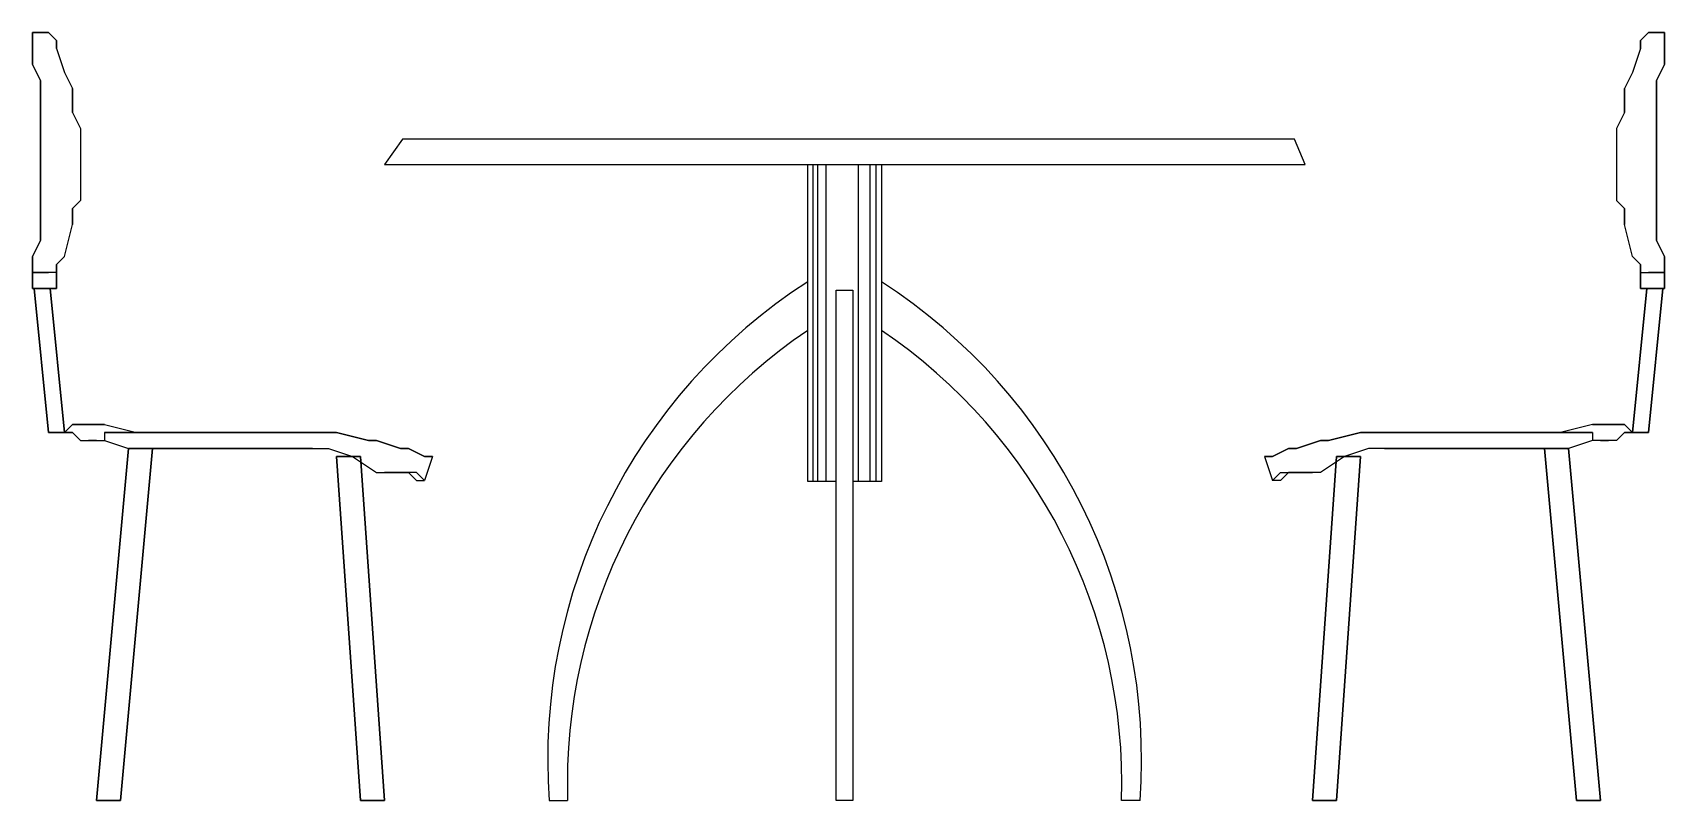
# Model space of a CAD drawing. Header units: millimetres. Extents: x -9787 to -7748, y 3371 to 4331.
import ezdxf

# ---------------------------------------------------------------- set-up
doc = ezdxf.new("R2010")
doc.units = ezdxf.units.MM
doc.layers.add('FLO', color=4, linetype='Continuous')
doc.layers.add('FUN', color=2, linetype='Continuous')

msp = doc.modelspace()

# ---------------------------------------------------------------- linework, layer by layer
at = {"layer": 'FLO', "color": 7}
for p, q in [((-8811.9, 4166), (-8811.9, 3769.4)), ((-8806.1, 4166), (-8806.1, 3769.4)), ((-8795.9, 4166), (-8795.9, 3769.4)), ((-8755.2, 4166), (-8755.2, 3769.4)), ((-8740.6, 4166), (-8740.6, 3769.4)), ((-8733.4, 4166), (-8733.4, 3769.4))]:
    msp.add_line(p, q, dxfattribs=at)
at = {"layer": 'FUN', "color": 7, "linetype": 'Continuous'}
for p, q in [((-9787.2, 4330.7), (-9787.2, 4320.7)), ((-9787.2, 4310.7), (-9787.2, 4330.7)), ((-9787.2, 4320.7), (-9787.2, 4330.7)), ((-9787.2, 4320.7), (-9787.2, 4330.7)), ((-9787.2, 4310.7), (-9787.2, 4330.7)), ((-9787.2, 4330.7), (-9787.2, 4320.7)), ((-9767.2, 4330.7), (-9787.2, 4330.7)), ((-9787.2, 4330.7), (-9767.2, 4330.7)), ((-9757.2, 4320.7), (-9767.2, 4330.7)), ((-9767.2, 4330.7), (-9757.2, 4320.7)), ((-7767.5, 4330.7), (-7777.5, 4320.7)), ((-7777.5, 4320.7), (-7767.5, 4330.7)), ((-7747.5, 4330.7), (-7767.5, 4330.7)), ((-7767.5, 4330.7), (-7747.5, 4330.7)), ((-7747.5, 4330.7), (-7747.5, 4320.7)), ((-7747.5, 4310.7), (-7747.5, 4330.7)), ((-7747.5, 4320.7), (-7747.5, 4330.7)), ((-7747.5, 4320.7), (-7747.5, 4330.7)), ((-7747.5, 4310.7), (-7747.5, 4330.7)), ((-7747.5, 4330.7), (-7747.5, 4320.7)), ((-9787.2, 4320.7), (-9787.2, 4290.7)), ((-9787.2, 4290.7), (-9787.2, 4320.7)), ((-9787.2, 4320.7), (-9787.2, 4320.7)), ((-9787.2, 4320.7), (-9787.2, 4320.7)), ((-9787.2, 4310.7), (-9787.2, 4320.7)), ((-9787.2, 4320.7), (-9787.2, 4320.7)), ((-9787.2, 4320.7), (-9787.2, 4320.7)), ((-9787.2, 4310.7), (-9787.2, 4320.7)), ((-9787.2, 4320.7), (-9787.2, 4310.7)), ((-9787.2, 4310.7), (-9787.2, 4320.7)), ((-9787.2, 4320.7), (-9787.2, 4320.7)), ((-9787.2, 4310.7), (-9787.2, 4320.7)), ((-9787.2, 4320.7), (-9787.2, 4320.7)), ((-9787.2, 4320.7), (-9787.2, 4310.7)), ((-9787.2, 4310.7), (-9787.2, 4290.7)), ((-9787.2, 4290.7), (-9787.2, 4310.7)), ((-9787.2, 4290.7), (-9787.2, 4310.7)), ((-9787.2, 4290.7), (-9787.2, 4310.7)), ((-9787.2, 4310.7), (-9787.2, 4310.7)), ((-9787.2, 4310.7), (-9787.2, 4310.7)), ((-9787.2, 4310.7), (-9787.2, 4310.7)), ((-9787.2, 4310.7), (-9787.2, 4310.7)), ((-9757.2, 4320.7), (-9757.2, 4310.7)), ((-9757.2, 4310.7), (-9757.2, 4320.7)), ((-9757.2, 4320.7), (-9757.2, 4320.7)), ((-9757.2, 4320.7), (-9757.2, 4320.7)), ((-9757.2, 4320.7), (-9757.2, 4310.7)), ((-9757.2, 4310.7), (-9757.2, 4320.7)), ((-9757.2, 4320.7), (-9757.2, 4320.7)), ((-9757.2, 4310.7), (-9757.2, 4320.7)), ((-9757.2, 4320.7), (-9757.2, 4320.7)), ((-9757.2, 4320.7), (-9757.2, 4310.7)), ((-9757.2, 4310.7), (-9747.2, 4280.7)), ((-9757.2, 4310.7), (-9757.2, 4310.7)), ((-9757.2, 4310.7), (-9757.2, 4310.7)), ((-9757.2, 4310.7), (-9757.2, 4310.7)), ((-9757.2, 4310.7), (-9757.2, 4310.7)), ((-9757.2, 4310.7), (-9757.2, 4310.7)), ((-9757.2, 4310.7), (-9757.2, 4310.7)), ((-9757.2, 4310.7), (-9757.2, 4310.7)), ((-9757.2, 4310.7), (-9757.2, 4310.7)), ((-7777.5, 4310.7), (-7787.5, 4280.7)), ((-7777.5, 4320.7), (-7777.5, 4310.7)), ((-7777.5, 4320.7), (-7777.5, 4320.7)), ((-7777.5, 4310.7), (-7777.5, 4320.7)), ((-7777.5, 4320.7), (-7777.5, 4320.7)), ((-7777.5, 4310.7), (-7777.5, 4320.7)), ((-7777.5, 4320.7), (-7777.5, 4310.7)), ((-7777.5, 4320.7), (-7777.5, 4320.7)), ((-7777.5, 4320.7), (-7777.5, 4320.7)), ((-7777.5, 4310.7), (-7777.5, 4320.7)), ((-7777.5, 4320.7), (-7777.5, 4310.7)), ((-7777.5, 4310.7), (-7777.5, 4310.7)), ((-7777.5, 4310.7), (-7777.5, 4310.7)), ((-7777.5, 4310.7), (-7777.5, 4310.7)), ((-7777.5, 4310.7), (-7777.5, 4310.7)), ((-7777.5, 4310.7), (-7777.5, 4310.7)), ((-7777.5, 4310.7), (-7777.5, 4310.7)), ((-7777.5, 4310.7), (-7777.5, 4310.7)), ((-7777.5, 4310.7), (-7777.5, 4310.7)), ((-7747.5, 4290.7), (-7747.5, 4320.7)), ((-7747.5, 4320.7), (-7747.5, 4290.7)), ((-7747.5, 4320.7), (-7747.5, 4310.7)), ((-7747.5, 4320.7), (-7747.5, 4320.7)), ((-7747.5, 4310.7), (-7747.5, 4320.7)), ((-7747.5, 4320.7), (-7747.5, 4320.7)), ((-7747.5, 4310.7), (-7747.5, 4320.7)), ((-7747.5, 4320.7), (-7747.5, 4310.7)), ((-7747.5, 4310.7), (-7747.5, 4320.7)), ((-7747.5, 4320.7), (-7747.5, 4320.7)), ((-7747.5, 4320.7), (-7747.5, 4320.7)), ((-7747.5, 4310.7), (-7747.5, 4320.7)), ((-7747.5, 4320.7), (-7747.5, 4320.7)), ((-7747.5, 4320.7), (-7747.5, 4320.7)), ((-7747.5, 4290.7), (-7747.5, 4310.7)), ((-7747.5, 4290.7), (-7747.5, 4310.7)), ((-7747.5, 4290.7), (-7747.5, 4310.7)), ((-7747.5, 4310.7), (-7747.5, 4290.7)), ((-7747.5, 4310.7), (-7747.5, 4310.7)), ((-7747.5, 4310.7), (-7747.5, 4310.7)), ((-7747.5, 4310.7), (-7747.5, 4310.7)), ((-7747.5, 4310.7), (-7747.5, 4310.7)), ((-9787.2, 4290.7), (-9777.2, 4270.7)), ((-9787.2, 4290.7), (-9787.2, 4290.7)), ((-9787.2, 4290.7), (-9777.2, 4270.7)), ((-9787.2, 4290.7), (-9777.2, 4270.7)), ((-9777.2, 4270.7), (-9787.2, 4290.7)), ((-9787.2, 4290.7), (-9787.2, 4290.7)), ((-7757.5, 4270.7), (-7747.5, 4290.7)), ((-7747.5, 4290.7), (-7757.5, 4270.7)), ((-7747.5, 4290.7), (-7757.5, 4270.7)), ((-7747.5, 4290.7), (-7757.5, 4270.7)), ((-7747.5, 4290.7), (-7747.5, 4290.7)), ((-7747.5, 4290.7), (-7747.5, 4290.7)), ((-9777.2, 4240.7), (-9777.2, 4270.7)), ((-9777.2, 4240.7), (-9777.2, 4270.7)), ((-9777.2, 4270.7), (-9777.2, 4260.7)), ((-9777.2, 4260.7), (-9777.2, 4270.7)), ((-9777.2, 4270.7), (-9777.2, 4260.7)), ((-9777.2, 4260.7), (-9777.2, 4270.7)), ((-9747.2, 4280.7), (-9737.2, 4260.7)), ((-9747.2, 4280.7), (-9737.2, 4260.7)), ((-7787.5, 4280.7), (-7797.5, 4260.7)), ((-7787.5, 4280.7), (-7797.5, 4260.7)), ((-7757.5, 4260.7), (-7757.5, 4270.7)), ((-7757.5, 4270.7), (-7757.5, 4260.7)), ((-7757.5, 4260.7), (-7757.5, 4270.7)), ((-7757.5, 4270.7), (-7757.5, 4260.7)), ((-7757.5, 4240.7), (-7757.5, 4270.7)), ((-7757.5, 4240.7), (-7757.5, 4270.7)), ((-9777.2, 4230.7), (-9777.2, 4260.7)), ((-9777.2, 4260.7), (-9777.2, 4230.7)), ((-9777.2, 4230.7), (-9777.2, 4260.7)), ((-9777.2, 4260.7), (-9777.2, 4230.7)), ((-9777.2, 4230.7), (-9777.2, 4260.7)), ((-9777.2, 4260.7), (-9777.2, 4230.7)), ((-9777.2, 4230.7), (-9777.2, 4260.7)), ((-9777.2, 4260.7), (-9777.2, 4230.7)), ((-9777.2, 4230.7), (-9777.2, 4260.7)), ((-9777.2, 4260.7), (-9777.2, 4230.7)), ((-9777.2, 4230.7), (-9777.2, 4260.7)), ((-9777.2, 4260.7), (-9777.2, 4230.7)), ((-9777.2, 4260.7), (-9777.2, 4230.7)), ((-9777.2, 4260.7), (-9777.2, 4230.7)), ((-9777.2, 4260.7), (-9777.2, 4260.7)), ((-9777.2, 4260.7), (-9777.2, 4260.7)), ((-9777.2, 4260.7), (-9777.2, 4260.7)), ((-9777.2, 4260.7), (-9777.2, 4260.7)), ((-9777.2, 4260.7), (-9777.2, 4260.7)), ((-9777.2, 4260.7), (-9777.2, 4240.7)), ((-9777.2, 4240.7), (-9777.2, 4260.7)), ((-9777.2, 4260.7), (-9777.2, 4260.7)), ((-9777.2, 4260.7), (-9777.2, 4260.7)), ((-9777.2, 4260.7), (-9777.2, 4260.7)), ((-9777.2, 4260.7), (-9777.2, 4260.7)), ((-9777.2, 4260.7), (-9777.2, 4260.7)), ((-9737.2, 4260.7), (-9737.2, 4240.7)), ((-9737.2, 4230.7), (-9737.2, 4260.7)), ((-9737.2, 4260.7), (-9737.2, 4230.7)), ((-9737.2, 4260.7), (-9737.2, 4230.7)), ((-9737.2, 4260.7), (-9737.2, 4230.7)), ((-9737.2, 4260.7), (-9737.2, 4240.7)), ((-7797.5, 4260.7), (-7797.5, 4240.7)), ((-7797.5, 4260.7), (-7797.5, 4230.7)), ((-7797.5, 4260.7), (-7797.5, 4230.7)), ((-7797.5, 4260.7), (-7797.5, 4230.7)), ((-7797.5, 4230.7), (-7797.5, 4260.7)), ((-7797.5, 4260.7), (-7797.5, 4240.7)), ((-7757.5, 4260.7), (-7757.5, 4230.7)), ((-7757.5, 4260.7), (-7757.5, 4230.7)), ((-7757.5, 4260.7), (-7757.5, 4230.7)), ((-7757.5, 4230.7), (-7757.5, 4260.7)), ((-7757.5, 4260.7), (-7757.5, 4230.7)), ((-7757.5, 4230.7), (-7757.5, 4260.7)), ((-7757.5, 4260.7), (-7757.5, 4230.7)), ((-7757.5, 4230.7), (-7757.5, 4260.7)), ((-7757.5, 4260.7), (-7757.5, 4230.7)), ((-7757.5, 4230.7), (-7757.5, 4260.7)), ((-7757.5, 4260.7), (-7757.5, 4230.7)), ((-7757.5, 4230.7), (-7757.5, 4260.7)), ((-7757.5, 4260.7), (-7757.5, 4230.7)), ((-7757.5, 4230.7), (-7757.5, 4260.7)), ((-7757.5, 4260.7), (-7757.5, 4260.7)), ((-7757.5, 4260.7), (-7757.5, 4260.7)), ((-7757.5, 4260.7), (-7757.5, 4260.7)), ((-7757.5, 4260.7), (-7757.5, 4260.7)), ((-7757.5, 4260.7), (-7757.5, 4260.7)), ((-7757.5, 4240.7), (-7757.5, 4260.7)), ((-7757.5, 4260.7), (-7757.5, 4240.7)), ((-7757.5, 4260.7), (-7757.5, 4260.7)), ((-7757.5, 4260.7), (-7757.5, 4260.7)), ((-7757.5, 4260.7), (-7757.5, 4260.7)), ((-7757.5, 4260.7), (-7757.5, 4260.7)), ((-7757.5, 4260.7), (-7757.5, 4260.7)), ((-9777.2, 4230.7), (-9777.2, 4240.7)), ((-9777.2, 4220.7), (-9777.2, 4240.7)), ((-9777.2, 4220.7), (-9777.2, 4240.7)), ((-9777.2, 4240.7), (-9777.2, 4230.7)), ((-9777.2, 4230.7), (-9777.2, 4200.7)), ((-9777.2, 4230.7), (-9777.2, 4200.7)), ((-9777.2, 4200.7), (-9777.2, 4230.7)), ((-9777.2, 4230.7), (-9777.2, 4200.7)), ((-9777.2, 4200.7), (-9777.2, 4230.7)), ((-9777.2, 4230.7), (-9777.2, 4200.7)), ((-9777.2, 4200.7), (-9777.2, 4230.7)), ((-9777.2, 4230.7), (-9777.2, 4200.7)), ((-9777.2, 4200.7), (-9777.2, 4230.7)), ((-9777.2, 4200.7), (-9777.2, 4230.7)), ((-9777.2, 4230.7), (-9777.2, 4230.7)), ((-9777.2, 4230.7), (-9777.2, 4230.7)), ((-9777.2, 4230.7), (-9777.2, 4230.7)), ((-9777.2, 4230.7), (-9777.2, 4230.7)), ((-9777.2, 4230.7), (-9777.2, 4230.7)), ((-9777.2, 4230.7), (-9777.2, 4220.7)), ((-9777.2, 4230.7), (-9777.2, 4230.7)), ((-9777.2, 4230.7), (-9777.2, 4230.7)), ((-9777.2, 4230.7), (-9777.2, 4230.7)), ((-9777.2, 4230.7), (-9777.2, 4230.7)), ((-9777.2, 4230.7), (-9777.2, 4230.7)), ((-9777.2, 4220.7), (-9777.2, 4230.7)), ((-9737.2, 4240.7), (-9737.2, 4230.7)), ((-9737.2, 4240.7), (-9737.2, 4230.7)), ((-9737.2, 4230.7), (-9727.2, 4210.7)), ((-9737.2, 4230.7), (-9727.2, 4210.7)), ((-9737.2, 4230.7), (-9727.2, 4210.7)), ((-9737.2, 4230.7), (-9727.2, 4210.7)), ((-7797.5, 4230.7), (-7807.5, 4210.7)), ((-7797.5, 4230.7), (-7807.5, 4210.7)), ((-7797.5, 4230.7), (-7807.5, 4210.7)), ((-7797.5, 4230.7), (-7807.5, 4210.7)), ((-7797.5, 4240.7), (-7797.5, 4230.7)), ((-7797.5, 4240.7), (-7797.5, 4230.7)), ((-7757.5, 4240.7), (-7757.5, 4230.7)), ((-7757.5, 4220.7), (-7757.5, 4240.7)), ((-7757.5, 4220.7), (-7757.5, 4240.7)), ((-7757.5, 4230.7), (-7757.5, 4240.7)), ((-7757.5, 4200.7), (-7757.5, 4230.7)), ((-7757.5, 4200.7), (-7757.5, 4230.7)), ((-7757.5, 4230.7), (-7757.5, 4200.7)), ((-7757.5, 4200.7), (-7757.5, 4230.7)), ((-7757.5, 4230.7), (-7757.5, 4200.7)), ((-7757.5, 4200.7), (-7757.5, 4230.7)), ((-7757.5, 4230.7), (-7757.5, 4200.7)), ((-7757.5, 4200.7), (-7757.5, 4230.7)), ((-7757.5, 4230.7), (-7757.5, 4200.7)), ((-7757.5, 4230.7), (-7757.5, 4200.7)), ((-7757.5, 4220.7), (-7757.5, 4230.7)), ((-7757.5, 4230.7), (-7757.5, 4230.7)), ((-7757.5, 4230.7), (-7757.5, 4230.7)), ((-7757.5, 4230.7), (-7757.5, 4230.7)), ((-7757.5, 4230.7), (-7757.5, 4230.7)), ((-7757.5, 4230.7), (-7757.5, 4230.7)), ((-7757.5, 4230.7), (-7757.5, 4220.7)), ((-7757.5, 4230.7), (-7757.5, 4230.7)), ((-7757.5, 4230.7), (-7757.5, 4230.7)), ((-7757.5, 4230.7), (-7757.5, 4230.7)), ((-7757.5, 4230.7), (-7757.5, 4230.7)), ((-7757.5, 4230.7), (-7757.5, 4230.7)), ((-9777.2, 4200.7), (-9777.2, 4220.7)), ((-9777.2, 4200.7), (-9777.2, 4220.7)), ((-9727.2, 4210.7), (-9727.2, 4200.7)), ((-9727.2, 4210.7), (-9727.2, 4200.7)), ((-7807.5, 4210.7), (-7807.5, 4200.7)), ((-7807.5, 4210.7), (-7807.5, 4200.7)), ((-7757.5, 4200.7), (-7757.5, 4220.7)), ((-7757.5, 4200.7), (-7757.5, 4220.7)), ((-9777.2, 4170.7), (-9777.2, 4200.7)), ((-9777.2, 4170.7), (-9777.2, 4200.7)), ((-9777.2, 4170.7), (-9777.2, 4200.7)), ((-9777.2, 4170.7), (-9777.2, 4200.7)), ((-9777.2, 4170.7), (-9777.2, 4200.7)), ((-9777.2, 4200.7), (-9777.2, 4170.7)), ((-9777.2, 4170.7), (-9777.2, 4200.7)), ((-9777.2, 4200.7), (-9777.2, 4170.7)), ((-9777.2, 4170.7), (-9777.2, 4200.7)), ((-9777.2, 4200.7), (-9777.2, 4170.7)), ((-9777.2, 4170.7), (-9777.2, 4200.7)), ((-9777.2, 4170.7), (-9777.2, 4200.7)), ((-9777.2, 4200.7), (-9777.2, 4200.7)), ((-9777.2, 4200.7), (-9777.2, 4200.7)), ((-9777.2, 4200.7), (-9777.2, 4200.7)), ((-9777.2, 4200.7), (-9777.2, 4200.7)), ((-9777.2, 4200.7), (-9777.2, 4200.7)), ((-9777.2, 4200.7), (-9777.2, 4200.7)), ((-9777.2, 4200.7), (-9777.2, 4200.7)), ((-9777.2, 4200.7), (-9777.2, 4200.7)), ((-9777.2, 4200.7), (-9777.2, 4200.7)), ((-9777.2, 4200.7), (-9777.2, 4200.7)), ((-9727.2, 4200.7), (-9727.2, 4180.7)), ((-9727.2, 4200.7), (-9727.2, 4180.7)), ((-7807.5, 4200.7), (-7807.5, 4180.7)), ((-7807.5, 4200.7), (-7807.5, 4180.7)), ((-7757.5, 4170.7), (-7757.5, 4200.7)), ((-7757.5, 4170.7), (-7757.5, 4200.7)), ((-7757.5, 4200.7), (-7757.5, 4170.7)), ((-7757.5, 4170.7), (-7757.5, 4200.7)), ((-7757.5, 4200.7), (-7757.5, 4170.7)), ((-7757.5, 4170.7), (-7757.5, 4200.7)), ((-7757.5, 4200.7), (-7757.5, 4170.7)), ((-7757.5, 4170.7), (-7757.5, 4200.7)), ((-7757.5, 4170.7), (-7757.5, 4200.7)), ((-7757.5, 4170.7), (-7757.5, 4200.7)), ((-7757.5, 4170.7), (-7757.5, 4200.7)), ((-7757.5, 4170.7), (-7757.5, 4200.7)), ((-7757.5, 4200.7), (-7757.5, 4200.7)), ((-7757.5, 4200.7), (-7757.5, 4200.7)), ((-7757.5, 4200.7), (-7757.5, 4200.7)), ((-7757.5, 4200.7), (-7757.5, 4200.7)), ((-7757.5, 4200.7), (-7757.5, 4200.7)), ((-7757.5, 4200.7), (-7757.5, 4200.7)), ((-7757.5, 4200.7), (-7757.5, 4200.7)), ((-7757.5, 4200.7), (-7757.5, 4200.7)), ((-7757.5, 4200.7), (-7757.5, 4200.7)), ((-7757.5, 4200.7), (-7757.5, 4200.7)), ((-9777.2, 4140.7), (-9777.2, 4170.7)), ((-9777.2, 4170.7), (-9777.2, 4140.7)), ((-9777.2, 4140.7), (-9777.2, 4170.7)), ((-9777.2, 4170.7), (-9777.2, 4140.7)), ((-9777.2, 4140.7), (-9777.2, 4170.7)), ((-9777.2, 4170.7), (-9777.2, 4140.7)), ((-9777.2, 4140.7), (-9777.2, 4170.7)), ((-9777.2, 4170.7), (-9777.2, 4140.7)), ((-9777.2, 4140.7), (-9777.2, 4170.7)), ((-9777.2, 4170.7), (-9777.2, 4150.7)), ((-9777.2, 4140.7), (-9777.2, 4170.7)), ((-9777.2, 4150.7), (-9777.2, 4170.7)), ((-9777.2, 4170.7), (-9777.2, 4170.7)), ((-9777.2, 4170.7), (-9777.2, 4170.7)), ((-9777.2, 4170.7), (-9777.2, 4170.7)), ((-9777.2, 4170.7), (-9777.2, 4170.7)), ((-9777.2, 4170.7), (-9777.2, 4170.7)), ((-9777.2, 4170.7), (-9777.2, 4170.7)), ((-9777.2, 4170.7), (-9777.2, 4170.7)), ((-9777.2, 4170.7), (-9777.2, 4170.7)), ((-9777.2, 4170.7), (-9777.2, 4170.7)), ((-9777.2, 4170.7), (-9777.2, 4170.7)), ((-9727.2, 4180.7), (-9727.2, 4170.7)), ((-9727.2, 4180.7), (-9727.2, 4170.7)), ((-9727.2, 4170.7), (-9727.2, 4160.7)), ((-9727.2, 4170.7), (-9727.2, 4160.7)), ((-7807.5, 4180.7), (-7807.5, 4170.7)), ((-7807.5, 4180.7), (-7807.5, 4170.7)), ((-7807.5, 4170.7), (-7807.5, 4160.7)), ((-7807.5, 4170.7), (-7807.5, 4160.7)), ((-7757.5, 4150.7), (-7757.5, 4170.7)), ((-7757.5, 4140.7), (-7757.5, 4170.7)), ((-7757.5, 4170.7), (-7757.5, 4150.7)), ((-7757.5, 4140.7), (-7757.5, 4170.7)), ((-7757.5, 4170.7), (-7757.5, 4140.7)), ((-7757.5, 4140.7), (-7757.5, 4170.7)), ((-7757.5, 4170.7), (-7757.5, 4140.7)), ((-7757.5, 4140.7), (-7757.5, 4170.7)), ((-7757.5, 4170.7), (-7757.5, 4140.7)), ((-7757.5, 4140.7), (-7757.5, 4170.7)), ((-7757.5, 4170.7), (-7757.5, 4140.7)), ((-7757.5, 4140.7), (-7757.5, 4170.7)), ((-7757.5, 4170.7), (-7757.5, 4170.7)), ((-7757.5, 4170.7), (-7757.5, 4170.7)), ((-7757.5, 4170.7), (-7757.5, 4170.7)), ((-7757.5, 4170.7), (-7757.5, 4170.7)), ((-7757.5, 4170.7), (-7757.5, 4170.7)), ((-7757.5, 4170.7), (-7757.5, 4170.7)), ((-7757.5, 4170.7), (-7757.5, 4170.7)), ((-7757.5, 4170.7), (-7757.5, 4170.7)), ((-7757.5, 4170.7), (-7757.5, 4170.7)), ((-7757.5, 4170.7), (-7757.5, 4170.7)), ((-9777.2, 4120.7), (-9777.2, 4150.7)), ((-9777.2, 4120.7), (-9777.2, 4150.7)), ((-9777.2, 4140.7), (-9777.2, 4150.7)), ((-9777.2, 4150.7), (-9777.2, 4140.7)), ((-9777.2, 4110.7), (-9777.2, 4140.7)), ((-9777.2, 4140.7), (-9777.2, 4110.7)), ((-9777.2, 4110.7), (-9777.2, 4140.7)), ((-9777.2, 4140.7), (-9777.2, 4110.7)), ((-9777.2, 4110.7), (-9777.2, 4140.7)), ((-9777.2, 4140.7), (-9777.2, 4110.7)), ((-9777.2, 4110.7), (-9777.2, 4140.7)), ((-9777.2, 4140.7), (-9777.2, 4110.7)), ((-9777.2, 4110.7), (-9777.2, 4140.7)), ((-9777.2, 4110.7), (-9777.2, 4140.7)), ((-9777.2, 4140.7), (-9777.2, 4140.7)), ((-9777.2, 4140.7), (-9777.2, 4140.7)), ((-9777.2, 4140.7), (-9777.2, 4140.7)), ((-9777.2, 4140.7), (-9777.2, 4140.7)), ((-9777.2, 4140.7), (-9777.2, 4140.7)), ((-9777.2, 4140.7), (-9777.2, 4140.7)), ((-9777.2, 4140.7), (-9777.2, 4140.7)), ((-9777.2, 4140.7), (-9777.2, 4140.7)), ((-9727.2, 4160.7), (-9727.2, 4140.7)), ((-9727.2, 4160.7), (-9727.2, 4140.7)), ((-9727.2, 4140.7), (-9727.2, 4120.7)), ((-9727.2, 4140.7), (-9727.2, 4120.7)), ((-7807.5, 4160.7), (-7807.5, 4140.7)), ((-7807.5, 4160.7), (-7807.5, 4140.7)), ((-7807.5, 4140.7), (-7807.5, 4120.7)), ((-7807.5, 4140.7), (-7807.5, 4120.7)), ((-7757.5, 4120.7), (-7757.5, 4150.7)), ((-7757.5, 4120.7), (-7757.5, 4150.7)), ((-7757.5, 4150.7), (-7757.5, 4140.7)), ((-7757.5, 4140.7), (-7757.5, 4150.7)), ((-7757.5, 4110.7), (-7757.5, 4140.7)), ((-7757.5, 4110.7), (-7757.5, 4140.7)), ((-7757.5, 4140.7), (-7757.5, 4110.7)), ((-7757.5, 4110.7), (-7757.5, 4140.7)), ((-7757.5, 4140.7), (-7757.5, 4110.7)), ((-7757.5, 4110.7), (-7757.5, 4140.7)), ((-7757.5, 4140.7), (-7757.5, 4110.7)), ((-7757.5, 4110.7), (-7757.5, 4140.7)), ((-7757.5, 4140.7), (-7757.5, 4110.7)), ((-7757.5, 4110.7), (-7757.5, 4140.7)), ((-7757.5, 4140.7), (-7757.5, 4140.7)), ((-7757.5, 4140.7), (-7757.5, 4140.7)), ((-7757.5, 4140.7), (-7757.5, 4140.7)), ((-7757.5, 4140.7), (-7757.5, 4140.7)), ((-7757.5, 4140.7), (-7757.5, 4140.7)), ((-7757.5, 4140.7), (-7757.5, 4140.7)), ((-7757.5, 4140.7), (-7757.5, 4140.7)), ((-7757.5, 4140.7), (-7757.5, 4140.7)), ((-9777.2, 4100.7), (-9777.2, 4120.7)), ((-9777.2, 4100.7), (-9777.2, 4120.7)), ((-9777.2, 4120.7), (-9777.2, 4110.7)), ((-9777.2, 4110.7), (-9777.2, 4120.7)), ((-9727.2, 4120.7), (-9737.2, 4110.7)), ((-9727.2, 4120.7), (-9737.2, 4110.7)), ((-9727.2, 4120.7), (-9737.2, 4110.7)), ((-9737.2, 4110.7), (-9727.2, 4120.7)), ((-7797.5, 4110.7), (-7807.5, 4120.7)), ((-7807.5, 4120.7), (-7797.5, 4110.7)), ((-7807.5, 4120.7), (-7797.5, 4110.7)), ((-7807.5, 4120.7), (-7797.5, 4110.7)), ((-7757.5, 4100.7), (-7757.5, 4120.7)), ((-7757.5, 4100.7), (-7757.5, 4120.7)), ((-7757.5, 4110.7), (-7757.5, 4120.7)), ((-7757.5, 4120.7), (-7757.5, 4110.7)), ((-9777.2, 4110.7), (-9777.2, 4070.7)), ((-9777.2, 4110.7), (-9777.2, 4070.7)), ((-9777.2, 4070.7), (-9777.2, 4110.7)), ((-9777.2, 4110.7), (-9777.2, 4070.7)), ((-9777.2, 4070.7), (-9777.2, 4110.7)), ((-9777.2, 4070.7), (-9777.2, 4110.7)), ((-9777.2, 4090.7), (-9777.2, 4110.7)), ((-9777.2, 4100.7), (-9777.2, 4110.7)), ((-9777.2, 4090.7), (-9777.2, 4110.7)), ((-9777.2, 4090.7), (-9777.2, 4110.7)), ((-9777.2, 4090.7), (-9777.2, 4110.7)), ((-9777.2, 4110.7), (-9777.2, 4090.7)), ((-9777.2, 4110.7), (-9777.2, 4090.7)), ((-9777.2, 4090.7), (-9777.2, 4110.7)), ((-9777.2, 4090.7), (-9777.2, 4110.7)), ((-9777.2, 4110.7), (-9777.2, 4100.7)), ((-9777.2, 4110.7), (-9777.2, 4110.7)), ((-9777.2, 4110.7), (-9777.2, 4110.7)), ((-9777.2, 4110.7), (-9777.2, 4110.7)), ((-9777.2, 4110.7), (-9777.2, 4110.7)), ((-9777.2, 4110.7), (-9777.2, 4110.7)), ((-9777.2, 4110.7), (-9777.2, 4110.7)), ((-9777.2, 4110.7), (-9777.2, 4110.7)), ((-9777.2, 4110.7), (-9777.2, 4110.7)), ((-9777.2, 4110.7), (-9777.2, 4110.7)), ((-9777.2, 4110.7), (-9777.2, 4110.7)), ((-9777.2, 4070.7), (-9777.2, 4100.7)), ((-9777.2, 4070.7), (-9777.2, 4100.7)), ((-9777.2, 4090.7), (-9777.2, 4100.7)), ((-9777.2, 4100.7), (-9777.2, 4090.7)), ((-9737.2, 4090.7), (-9737.2, 4110.7)), ((-9737.2, 4110.7), (-9737.2, 4100.7)), ((-9737.2, 4090.7), (-9737.2, 4110.7)), ((-9737.2, 4090.7), (-9737.2, 4110.7)), ((-9737.2, 4110.7), (-9737.2, 4090.7)), ((-9737.2, 4110.7), (-9737.2, 4100.7)), ((-9737.2, 4100.7), (-9737.2, 4090.7)), ((-9737.2, 4100.7), (-9737.2, 4090.7)), ((-7797.5, 4110.7), (-7797.5, 4100.7)), ((-7797.5, 4110.7), (-7797.5, 4090.7)), ((-7797.5, 4090.7), (-7797.5, 4110.7)), ((-7797.5, 4090.7), (-7797.5, 4110.7)), ((-7797.5, 4110.7), (-7797.5, 4100.7)), ((-7797.5, 4090.7), (-7797.5, 4110.7)), ((-7797.5, 4100.7), (-7797.5, 4090.7)), ((-7797.5, 4100.7), (-7797.5, 4090.7)), ((-7757.5, 4070.7), (-7757.5, 4110.7)), ((-7757.5, 4070.7), (-7757.5, 4110.7)), ((-7757.5, 4110.7), (-7757.5, 4070.7)), ((-7757.5, 4070.7), (-7757.5, 4110.7)), ((-7757.5, 4110.7), (-7757.5, 4070.7)), ((-7757.5, 4110.7), (-7757.5, 4070.7)), ((-7757.5, 4110.7), (-7757.5, 4100.7)), ((-7757.5, 4090.7), (-7757.5, 4110.7)), ((-7757.5, 4090.7), (-7757.5, 4110.7)), ((-7757.5, 4110.7), (-7757.5, 4090.7)), ((-7757.5, 4110.7), (-7757.5, 4090.7)), ((-7757.5, 4090.7), (-7757.5, 4110.7)), ((-7757.5, 4090.7), (-7757.5, 4110.7)), ((-7757.5, 4090.7), (-7757.5, 4110.7)), ((-7757.5, 4100.7), (-7757.5, 4110.7)), ((-7757.5, 4090.7), (-7757.5, 4110.7)), ((-7757.5, 4110.7), (-7757.5, 4110.7)), ((-7757.5, 4110.7), (-7757.5, 4110.7)), ((-7757.5, 4110.7), (-7757.5, 4110.7)), ((-7757.5, 4110.7), (-7757.5, 4110.7)), ((-7757.5, 4110.7), (-7757.5, 4110.7)), ((-7757.5, 4110.7), (-7757.5, 4110.7)), ((-7757.5, 4110.7), (-7757.5, 4110.7)), ((-7757.5, 4110.7), (-7757.5, 4110.7)), ((-7757.5, 4110.7), (-7757.5, 4110.7)), ((-7757.5, 4110.7), (-7757.5, 4110.7)), ((-7757.5, 4070.7), (-7757.5, 4100.7)), ((-7757.5, 4070.7), (-7757.5, 4100.7)), ((-7757.5, 4100.7), (-7757.5, 4090.7)), ((-7757.5, 4090.7), (-7757.5, 4100.7)), ((-9777.2, 4070.7), (-9777.2, 4090.7)), ((-9777.2, 4090.7), (-9777.2, 4070.7)), ((-9777.2, 4070.7), (-9777.2, 4090.7)), ((-9777.2, 4090.7), (-9777.2, 4070.7)), ((-9777.2, 4090.7), (-9777.2, 4070.7)), ((-9777.2, 4070.7), (-9777.2, 4090.7)), ((-9777.2, 4070.7), (-9777.2, 4090.7)), ((-9777.2, 4070.7), (-9777.2, 4090.7)), ((-9777.2, 4090.7), (-9777.2, 4090.7)), ((-9777.2, 4090.7), (-9777.2, 4090.7)), ((-9747.2, 4050.7), (-9737.2, 4090.7)), ((-9747.2, 4050.7), (-9737.2, 4090.7)), ((-7787.5, 4050.7), (-7797.5, 4090.7)), ((-7787.5, 4050.7), (-7797.5, 4090.7)), ((-7757.5, 4070.7), (-7757.5, 4090.7)), ((-7757.5, 4070.7), (-7757.5, 4090.7)), ((-7757.5, 4070.7), (-7757.5, 4090.7)), ((-7757.5, 4090.7), (-7757.5, 4070.7)), ((-7757.5, 4090.7), (-7757.5, 4070.7)), ((-7757.5, 4070.7), (-7757.5, 4090.7)), ((-7757.5, 4090.7), (-7757.5, 4070.7)), ((-7757.5, 4070.7), (-7757.5, 4090.7)), ((-7757.5, 4090.7), (-7757.5, 4090.7)), ((-7757.5, 4090.7), (-7757.5, 4090.7)), ((-9787.2, 4050.7), (-9777.2, 4070.7)), ((-9787.2, 4050.7), (-9777.2, 4070.7)), ((-9777.2, 4070.7), (-9787.2, 4050.7)), ((-9787.2, 4050.7), (-9777.2, 4070.7)), ((-9777.2, 4070.7), (-9777.2, 4070.7)), ((-9777.2, 4070.7), (-9777.2, 4070.7)), ((-9777.2, 4070.7), (-9777.2, 4070.7)), ((-9777.2, 4070.7), (-9777.2, 4070.7)), ((-7757.5, 4070.7), (-7757.5, 4070.7)), ((-7747.5, 4050.7), (-7757.5, 4070.7)), ((-7757.5, 4070.7), (-7747.5, 4050.7)), ((-7757.5, 4070.7), (-7757.5, 4070.7)), ((-7757.5, 4070.7), (-7757.5, 4070.7)), ((-7757.5, 4070.7), (-7757.5, 4070.7)), ((-7747.5, 4050.7), (-7757.5, 4070.7)), ((-7747.5, 4050.7), (-7757.5, 4070.7)), ((-9787.2, 4040.7), (-9787.2, 4050.7)), ((-9787.2, 4040.7), (-9787.2, 4050.7)), ((-9787.2, 4040.7), (-9787.2, 4050.7)), ((-9787.2, 4050.7), (-9787.2, 4040.7)), ((-9787.2, 4040.7), (-9787.2, 4030.7)), ((-9787.2, 4030.7), (-9787.2, 4040.7)), ((-9787.2, 4010.7), (-9787.2, 4040.7)), ((-9787.2, 4030.7), (-9787.2, 4040.7)), ((-9787.2, 4010.7), (-9787.2, 4040.7)), ((-9787.2, 4010.7), (-9787.2, 4040.7)), ((-9787.2, 4040.7), (-9787.2, 4030.7)), ((-9787.2, 4010.7), (-9787.2, 4040.7)), ((-9787.2, 4040.7), (-9787.2, 4030.7)), ((-9787.2, 4030.7), (-9787.2, 4040.7)), ((-9787.2, 4040.7), (-9787.2, 4040.7)), ((-9787.2, 4040.7), (-9787.2, 4040.7)), ((-9787.2, 4040.7), (-9787.2, 4040.7)), ((-9787.2, 4040.7), (-9787.2, 4040.7)), ((-9787.2, 4040.7), (-9787.2, 4040.7)), ((-9787.2, 4040.7), (-9787.2, 4040.7)), ((-9757.2, 4040.7), (-9747.2, 4050.7)), ((-9757.2, 4040.7), (-9747.2, 4050.7)), ((-9757.2, 4040.7), (-9747.2, 4050.7)), ((-9747.2, 4050.7), (-9757.2, 4040.7)), ((-9747.2, 4050.7), (-9757.2, 4040.7)), ((-9757.2, 4040.7), (-9747.2, 4050.7)), ((-9757.2, 4040.7), (-9757.2, 4010.7)), ((-9757.2, 4030.7), (-9757.2, 4040.7)), ((-9757.2, 4030.7), (-9757.2, 4040.7)), ((-9757.2, 4030.7), (-9757.2, 4040.7)), ((-9757.2, 4030.7), (-9757.2, 4040.7)), ((-9757.2, 4040.7), (-9757.2, 4030.7)), ((-9757.2, 4010.7), (-9757.2, 4040.7)), ((-9757.2, 4040.7), (-9757.2, 4030.7)), ((-9757.2, 4040.7), (-9757.2, 4040.7)), ((-9757.2, 4040.7), (-9757.2, 4040.7)), ((-9757.2, 4040.7), (-9757.2, 4040.7)), ((-9757.2, 4040.7), (-9757.2, 4040.7)), ((-9757.2, 4040.7), (-9757.2, 4040.7)), ((-9757.2, 4040.7), (-9757.2, 4040.7)), ((-9757.2, 4040.7), (-9757.2, 4040.7)), ((-9757.2, 4040.7), (-9757.2, 4040.7)), ((-9757.2, 4040.7), (-9757.2, 4040.7)), ((-9757.2, 4040.7), (-9757.2, 4040.7)), ((-9757.2, 4040.7), (-9757.2, 4040.7)), ((-9757.2, 4040.7), (-9757.2, 4040.7)), ((-7777.5, 4040.7), (-7787.5, 4050.7)), ((-7787.5, 4050.7), (-7777.5, 4040.7)), ((-7787.5, 4050.7), (-7777.5, 4040.7)), ((-7777.5, 4040.7), (-7787.5, 4050.7)), ((-7777.5, 4040.7), (-7787.5, 4050.7)), ((-7777.5, 4040.7), (-7787.5, 4050.7)), ((-7777.5, 4040.7), (-7777.5, 4030.7)), ((-7777.5, 4010.7), (-7777.5, 4040.7)), ((-7777.5, 4040.7), (-7777.5, 4030.7)), ((-7777.5, 4030.7), (-7777.5, 4040.7)), ((-7777.5, 4030.7), (-7777.5, 4040.7)), ((-7777.5, 4030.7), (-7777.5, 4040.7)), ((-7777.5, 4030.7), (-7777.5, 4040.7)), ((-7777.5, 4040.7), (-7777.5, 4010.7)), ((-7777.5, 4040.7), (-7777.5, 4040.7)), ((-7777.5, 4040.7), (-7777.5, 4040.7)), ((-7777.5, 4040.7), (-7777.5, 4040.7)), ((-7777.5, 4040.7), (-7777.5, 4040.7)), ((-7777.5, 4040.7), (-7777.5, 4040.7)), ((-7777.5, 4040.7), (-7777.5, 4040.7)), ((-7777.5, 4040.7), (-7777.5, 4040.7)), ((-7777.5, 4040.7), (-7777.5, 4040.7)), ((-7777.5, 4040.7), (-7777.5, 4040.7)), ((-7777.5, 4040.7), (-7777.5, 4040.7)), ((-7777.5, 4040.7), (-7777.5, 4040.7)), ((-7777.5, 4040.7), (-7777.5, 4040.7)), ((-7747.5, 4050.7), (-7747.5, 4040.7)), ((-7747.5, 4040.7), (-7747.5, 4050.7)), ((-7747.5, 4040.7), (-7747.5, 4050.7)), ((-7747.5, 4040.7), (-7747.5, 4050.7)), ((-7747.5, 4030.7), (-7747.5, 4040.7)), ((-7747.5, 4040.7), (-7747.5, 4030.7)), ((-7747.5, 4010.7), (-7747.5, 4040.7)), ((-7747.5, 4040.7), (-7747.5, 4030.7)), ((-7747.5, 4010.7), (-7747.5, 4040.7)), ((-7747.5, 4010.7), (-7747.5, 4040.7)), ((-7747.5, 4030.7), (-7747.5, 4040.7)), ((-7747.5, 4010.7), (-7747.5, 4040.7)), ((-7747.5, 4030.7), (-7747.5, 4040.7)), ((-7747.5, 4040.7), (-7747.5, 4030.7)), ((-7747.5, 4040.7), (-7747.5, 4040.7)), ((-7747.5, 4040.7), (-7747.5, 4040.7)), ((-7747.5, 4040.7), (-7747.5, 4040.7)), ((-7747.5, 4040.7), (-7747.5, 4040.7)), ((-7747.5, 4040.7), (-7747.5, 4040.7)), ((-7747.5, 4040.7), (-7747.5, 4040.7)), ((-9757.2, 4030.7), (-9787.2, 4030.7)), ((-9757.2, 4030.7), (-9787.2, 4030.7)), ((-9787.2, 4030.7), (-9767.2, 4030.7)), ((-9767.2, 4030.7), (-9787.2, 4030.7)), ((-9787.2, 4030.7), (-9767.2, 4030.7)), ((-9767.2, 4030.7), (-9787.2, 4030.7)), ((-9787.2, 4030.7), (-9787.2, 4010.7)), ((-9787.2, 4010.7), (-9787.2, 4030.7)), ((-9787.2, 4010.7), (-9787.2, 4030.7)), ((-9787.2, 4030.7), (-9787.2, 4010.7)), ((-9787.2, 4030.7), (-9777.2, 4030.7)), ((-9777.2, 4030.7), (-9787.2, 4030.7)), ((-9777.2, 4030.7), (-9787.2, 4030.7)), ((-9787.2, 4030.7), (-9777.2, 4030.7)), ((-9787.2, 4030.7), (-9787.2, 4030.7)), ((-9787.2, 4030.7), (-9787.2, 4030.7)), ((-9787.2, 4030.7), (-9787.2, 4030.7)), ((-9787.2, 4030.7), (-9787.2, 4030.7)), ((-9787.2, 4030.7), (-9787.2, 4030.7)), ((-9787.2, 4030.7), (-9787.2, 4030.7)), ((-9777.2, 4030.7), (-9767.2, 4030.7)), ((-9767.2, 4030.7), (-9777.2, 4030.7)), ((-9777.2, 4030.7), (-9767.2, 4030.7)), ((-9767.2, 4030.7), (-9777.2, 4030.7)), ((-9757.2, 4030.7), (-9777.2, 4030.7)), ((-9757.2, 4030.7), (-9777.2, 4030.7)), ((-9777.2, 4030.7), (-9777.2, 4030.7)), ((-9777.2, 4030.7), (-9777.2, 4030.7)), ((-9777.2, 4030.7), (-9777.2, 4030.7)), ((-9777.2, 4030.7), (-9777.2, 4030.7)), ((-9777.2, 4030.7), (-9777.2, 4030.7)), ((-9777.2, 4030.7), (-9777.2, 4030.7)), ((-9777.2, 4030.7), (-9777.2, 4030.7)), ((-9777.2, 4030.7), (-9777.2, 4030.7)), ((-9777.2, 4030.7), (-9777.2, 4030.7)), ((-9777.2, 4030.7), (-9777.2, 4030.7)), ((-9777.2, 4030.7), (-9777.2, 4030.7)), ((-9777.2, 4030.7), (-9777.2, 4030.7)), ((-9777.2, 4030.7), (-9777.2, 4030.7)), ((-9777.2, 4030.7), (-9777.2, 4030.7)), ((-9777.2, 4030.7), (-9777.2, 4030.7)), ((-9777.2, 4030.7), (-9777.2, 4030.7)), ((-9777.2, 4030.7), (-9777.2, 4030.7)), ((-9777.2, 4030.7), (-9777.2, 4030.7)), ((-9777.2, 4030.7), (-9777.2, 4030.7)), ((-9777.2, 4030.7), (-9777.2, 4030.7)), ((-9777.2, 4030.7), (-9777.2, 4030.7)), ((-9777.2, 4030.7), (-9777.2, 4030.7)), ((-9767.2, 4030.7), (-9767.2, 4030.7)), ((-9767.2, 4030.7), (-9767.2, 4030.7)), ((-9767.2, 4030.7), (-9767.2, 4030.7)), ((-9767.2, 4030.7), (-9767.2, 4030.7)), ((-9767.2, 4030.7), (-9767.2, 4030.7)), ((-9767.2, 4030.7), (-9767.2, 4030.7)), ((-9767.2, 4030.7), (-9767.2, 4030.7)), ((-9767.2, 4030.7), (-9767.2, 4030.7)), ((-9767.2, 4030.7), (-9767.2, 4030.7)), ((-9767.2, 4030.7), (-9767.2, 4030.7)), ((-9767.2, 4030.7), (-9767.2, 4030.7)), ((-9767.2, 4030.7), (-9767.2, 4030.7)), ((-9767.2, 4030.7), (-9767.2, 4030.7)), ((-9767.2, 4030.7), (-9767.2, 4030.7)), ((-9767.2, 4030.7), (-9767.2, 4030.7)), ((-9767.2, 4030.7), (-9767.2, 4030.7)), ((-9767.2, 4030.7), (-9767.2, 4030.7)), ((-9767.2, 4030.7), (-9767.2, 4030.7)), ((-9757.2, 4010.7), (-9757.2, 4030.7)), ((-9757.2, 4030.7), (-9757.2, 4010.7)), ((-9757.2, 4030.7), (-9757.2, 4030.7)), ((-9757.2, 4030.7), (-9757.2, 4030.7)), ((-7777.5, 4030.7), (-7757.5, 4030.7)), ((-7777.5, 4030.7), (-7757.5, 4030.7)), ((-7777.5, 4030.7), (-7747.5, 4030.7)), ((-7777.5, 4030.7), (-7747.5, 4030.7)), ((-7777.5, 4030.7), (-7777.5, 4010.7)), ((-7777.5, 4010.7), (-7777.5, 4030.7)), ((-7777.5, 4030.7), (-7777.5, 4030.7)), ((-7777.5, 4030.7), (-7777.5, 4030.7)), ((-7767.5, 4030.7), (-7747.5, 4030.7)), ((-7747.5, 4030.7), (-7767.5, 4030.7)), ((-7767.5, 4030.7), (-7747.5, 4030.7)), ((-7747.5, 4030.7), (-7767.5, 4030.7)), ((-7767.5, 4030.7), (-7757.5, 4030.7)), ((-7757.5, 4030.7), (-7767.5, 4030.7)), ((-7767.5, 4030.7), (-7757.5, 4030.7)), ((-7757.5, 4030.7), (-7767.5, 4030.7)), ((-7767.5, 4030.7), (-7767.5, 4030.7)), ((-7767.5, 4030.7), (-7767.5, 4030.7)), ((-7767.5, 4030.7), (-7767.5, 4030.7)), ((-7767.5, 4030.7), (-7767.5, 4030.7)), ((-7767.5, 4030.7), (-7767.5, 4030.7)), ((-7767.5, 4030.7), (-7767.5, 4030.7)), ((-7767.5, 4030.7), (-7767.5, 4030.7)), ((-7767.5, 4030.7), (-7767.5, 4030.7)), ((-7767.5, 4030.7), (-7767.5, 4030.7)), ((-7767.5, 4030.7), (-7767.5, 4030.7)), ((-7767.5, 4030.7), (-7767.5, 4030.7)), ((-7767.5, 4030.7), (-7767.5, 4030.7)), ((-7767.5, 4030.7), (-7767.5, 4030.7)), ((-7767.5, 4030.7), (-7767.5, 4030.7)), ((-7767.5, 4030.7), (-7767.5, 4030.7)), ((-7767.5, 4030.7), (-7767.5, 4030.7)), ((-7767.5, 4030.7), (-7767.5, 4030.7)), ((-7767.5, 4030.7), (-7767.5, 4030.7)), ((-7747.5, 4030.7), (-7757.5, 4030.7)), ((-7757.5, 4030.7), (-7747.5, 4030.7)), ((-7757.5, 4030.7), (-7747.5, 4030.7)), ((-7747.5, 4030.7), (-7757.5, 4030.7)), ((-7757.5, 4030.7), (-7757.5, 4030.7)), ((-7757.5, 4030.7), (-7757.5, 4030.7)), ((-7757.5, 4030.7), (-7757.5, 4030.7)), ((-7757.5, 4030.7), (-7757.5, 4030.7)), ((-7757.5, 4030.7), (-7757.5, 4030.7)), ((-7757.5, 4030.7), (-7757.5, 4030.7)), ((-7757.5, 4030.7), (-7757.5, 4030.7)), ((-7757.5, 4030.7), (-7757.5, 4030.7)), ((-7757.5, 4030.7), (-7757.5, 4030.7)), ((-7757.5, 4030.7), (-7757.5, 4030.7)), ((-7757.5, 4030.7), (-7757.5, 4030.7)), ((-7757.5, 4030.7), (-7757.5, 4030.7)), ((-7757.5, 4030.7), (-7757.5, 4030.7)), ((-7757.5, 4030.7), (-7757.5, 4030.7)), ((-7757.5, 4030.7), (-7757.5, 4030.7)), ((-7757.5, 4030.7), (-7757.5, 4030.7)), ((-7757.5, 4030.7), (-7757.5, 4030.7)), ((-7757.5, 4030.7), (-7757.5, 4030.7)), ((-7757.5, 4030.7), (-7757.5, 4030.7)), ((-7757.5, 4030.7), (-7757.5, 4030.7)), ((-7757.5, 4030.7), (-7757.5, 4030.7)), ((-7757.5, 4030.7), (-7757.5, 4030.7)), ((-7747.5, 4030.7), (-7747.5, 4010.7)), ((-7747.5, 4010.7), (-7747.5, 4030.7)), ((-7747.5, 4010.7), (-7747.5, 4030.7)), ((-7747.5, 4030.7), (-7747.5, 4010.7)), ((-7747.5, 4030.7), (-7747.5, 4030.7)), ((-7747.5, 4030.7), (-7747.5, 4030.7)), ((-7747.5, 4030.7), (-7747.5, 4030.7)), ((-7747.5, 4030.7), (-7747.5, 4030.7)), ((-7747.5, 4030.7), (-7747.5, 4030.7)), ((-7747.5, 4030.7), (-7747.5, 4030.7)), ((-9787.2, 4010.7), (-9767.2, 4010.7)), ((-9757.2, 4010.7), (-9787.2, 4010.7)), ((-9757.2, 4010.7), (-9787.2, 4010.7)), ((-9787.2, 4010.7), (-9767.2, 4010.7)), ((-9787.2, 4010.7), (-9767.2, 4010.7)), ((-9767.2, 4010.7), (-9787.2, 4010.7)), ((-9787.2, 4010.7), (-9787.2, 4010.7)), ((-9787.2, 4010.7), (-9787.2, 4010.7)), ((-9787.2, 4010.7), (-9787.2, 4010.7)), ((-9787.2, 4010.7), (-9787.2, 4010.7)), ((-9785.2, 4010.7), (-9767.2, 3830.7)), ((-9785.2, 4010.7), (-9767.2, 3830.7)), ((-9767.2, 3830.7), (-9785.2, 4010.7)), ((-9767.2, 3830.7), (-9785.2, 4010.7)), ((-9767.2, 4010.7), (-9757.2, 4010.7)), ((-9767.2, 4010.7), (-9757.2, 4010.7)), ((-9767.2, 4010.7), (-9767.2, 4010.7)), ((-9767.2, 4010.7), (-9767.2, 4010.7)), ((-9765.2, 4010.7), (-9747.2, 3830.7)), ((-9747.2, 3830.7), (-9765.2, 4010.7)), ((-7787.5, 3830.7), (-7769.5, 4010.7)), ((-7769.5, 4010.7), (-7787.5, 3830.7)), ((-7777.5, 4010.7), (-7747.5, 4010.7)), ((-7777.5, 4010.7), (-7747.5, 4010.7)), ((-7767.5, 4010.7), (-7777.5, 4010.7)), ((-7767.5, 4010.7), (-7777.5, 4010.7)), ((-7767.5, 3830.7), (-7749.5, 4010.7)), ((-7767.5, 3830.7), (-7749.5, 4010.7)), ((-7749.5, 4010.7), (-7767.5, 3830.7)), ((-7749.5, 4010.7), (-7767.5, 3830.7)), ((-7767.5, 4010.7), (-7747.5, 4010.7)), ((-7747.5, 4010.7), (-7767.5, 4010.7)), ((-7747.5, 4010.7), (-7767.5, 4010.7)), ((-7747.5, 4010.7), (-7767.5, 4010.7)), ((-7767.5, 4010.7), (-7767.5, 4010.7)), ((-7767.5, 4010.7), (-7767.5, 4010.7)), ((-7747.5, 4010.7), (-7747.5, 4010.7)), ((-7747.5, 4010.7), (-7747.5, 4010.7)), ((-7747.5, 4010.7), (-7747.5, 4010.7)), ((-7747.5, 4010.7), (-7747.5, 4010.7)), ((-9737.2, 3840.7), (-9747.2, 3830.7)), ((-9747.2, 3830.7), (-9737.2, 3840.7)), ((-9737.2, 3840.7), (-9747.2, 3830.7)), ((-9747.2, 3830.7), (-9737.2, 3840.7)), ((-9737.2, 3840.7), (-9747.2, 3830.7)), ((-9737.2, 3840.7), (-9747.2, 3830.7)), ((-9737.2, 3840.7), (-9717.2, 3840.7)), ((-9737.2, 3840.7), (-9717.2, 3840.7)), ((-9717.2, 3840.7), (-9737.2, 3840.7)), ((-9737.2, 3840.7), (-9717.2, 3840.7)), ((-9717.2, 3840.7), (-9737.2, 3840.7)), ((-9737.2, 3840.7), (-9717.2, 3840.7)), ((-9717.2, 3840.7), (-9737.2, 3840.7)), ((-9737.2, 3840.7), (-9717.2, 3840.7)), ((-9737.2, 3840.7), (-9707.2, 3840.7)), ((-9707.2, 3840.7), (-9737.2, 3840.7)), ((-9737.2, 3840.7), (-9707.2, 3840.7)), ((-9707.2, 3840.7), (-9737.2, 3840.7)), ((-9707.2, 3840.7), (-9737.2, 3840.7)), ((-9737.2, 3840.7), (-9707.2, 3840.7)), ((-9717.2, 3840.7), (-9737.2, 3840.7)), ((-9737.2, 3840.7), (-9707.2, 3840.7)), ((-9707.2, 3840.7), (-9737.2, 3840.7)), ((-9707.2, 3840.7), (-9737.2, 3840.7)), ((-9737.2, 3840.7), (-9737.2, 3840.7)), ((-9737.2, 3840.7), (-9737.2, 3840.7)), ((-9737.2, 3840.7), (-9737.2, 3840.7)), ((-9737.2, 3840.7), (-9737.2, 3840.7)), ((-9737.2, 3840.7), (-9737.2, 3840.7)), ((-9737.2, 3840.7), (-9737.2, 3840.7)), ((-9737.2, 3840.7), (-9737.2, 3840.7)), ((-9737.2, 3840.7), (-9737.2, 3840.7)), ((-9737.2, 3840.7), (-9737.2, 3840.7)), ((-9737.2, 3840.7), (-9737.2, 3840.7)), ((-9727.2, 3840.7), (-9737.2, 3840.7)), ((-9737.2, 3840.7), (-9727.2, 3840.7)), ((-9737.2, 3840.7), (-9737.2, 3840.7)), ((-9737.2, 3840.7), (-9737.2, 3840.7)), ((-9737.2, 3840.7), (-9737.2, 3840.7)), ((-9727.2, 3840.7), (-9737.2, 3840.7)), ((-9737.2, 3840.7), (-9737.2, 3840.7)), ((-9737.2, 3840.7), (-9737.2, 3840.7)), ((-9737.2, 3840.7), (-9727.2, 3840.7)), ((-9727.2, 3840.7), (-9697.2, 3840.7)), ((-9717.2, 3840.7), (-9727.2, 3840.7)), ((-9727.2, 3840.7), (-9697.2, 3840.7)), ((-9717.2, 3840.7), (-9727.2, 3840.7)), ((-9727.2, 3840.7), (-9707.2, 3840.7)), ((-9717.2, 3840.7), (-9727.2, 3840.7)), ((-9707.2, 3840.7), (-9727.2, 3840.7)), ((-9717.2, 3840.7), (-9707.2, 3840.7)), ((-9697.2, 3840.7), (-9717.2, 3840.7)), ((-9717.2, 3840.7), (-9707.2, 3840.7)), ((-9717.2, 3840.7), (-9697.2, 3840.7)), ((-9707.2, 3840.7), (-9717.2, 3840.7)), ((-9707.2, 3840.7), (-9717.2, 3840.7)), ((-9707.2, 3840.7), (-9717.2, 3840.7)), ((-9717.2, 3840.7), (-9707.2, 3840.7)), ((-9717.2, 3840.7), (-9717.2, 3840.7)), ((-9717.2, 3840.7), (-9717.2, 3840.7)), ((-9717.2, 3840.7), (-9717.2, 3840.7)), ((-9717.2, 3840.7), (-9717.2, 3840.7)), ((-9717.2, 3840.7), (-9717.2, 3840.7)), ((-9717.2, 3840.7), (-9717.2, 3840.7)), ((-9707.2, 3840.7), (-9697.2, 3840.7)), ((-9697.2, 3840.7), (-9707.2, 3840.7)), ((-9707.2, 3840.7), (-9707.2, 3840.7)), ((-9707.2, 3840.7), (-9707.2, 3840.7)), ((-9707.2, 3840.7), (-9707.2, 3840.7)), ((-9707.2, 3840.7), (-9707.2, 3840.7)), ((-9707.2, 3840.7), (-9707.2, 3840.7)), ((-9707.2, 3840.7), (-9707.2, 3840.7)), ((-9697.2, 3840.7), (-9657.2, 3830.7)), ((-9697.2, 3840.7), (-9657.2, 3830.7)), ((-9697.2, 3840.7), (-9697.2, 3840.7)), ((-9697.2, 3840.7), (-9697.2, 3840.7)), ((-7837.5, 3840.7), (-7877.5, 3830.7)), ((-7837.5, 3840.7), (-7877.5, 3830.7)), ((-7807.5, 3840.7), (-7837.5, 3840.7)), ((-7807.5, 3840.7), (-7837.5, 3840.7)), ((-7817.5, 3840.7), (-7837.5, 3840.7)), ((-7837.5, 3840.7), (-7817.5, 3840.7)), ((-7837.5, 3840.7), (-7837.5, 3840.7)), ((-7837.5, 3840.7), (-7827.5, 3840.7)), ((-7837.5, 3840.7), (-7837.5, 3840.7)), ((-7827.5, 3840.7), (-7837.5, 3840.7)), ((-7827.5, 3840.7), (-7807.5, 3840.7)), ((-7827.5, 3840.7), (-7797.5, 3840.7)), ((-7807.5, 3840.7), (-7827.5, 3840.7)), ((-7827.5, 3840.7), (-7797.5, 3840.7)), ((-7797.5, 3840.7), (-7827.5, 3840.7)), ((-7797.5, 3840.7), (-7827.5, 3840.7)), ((-7827.5, 3840.7), (-7797.5, 3840.7)), ((-7827.5, 3840.7), (-7797.5, 3840.7)), ((-7797.5, 3840.7), (-7827.5, 3840.7)), ((-7827.5, 3840.7), (-7797.5, 3840.7)), ((-7797.5, 3840.7), (-7827.5, 3840.7)), ((-7817.5, 3840.7), (-7827.5, 3840.7)), ((-7827.5, 3840.7), (-7817.5, 3840.7)), ((-7827.5, 3840.7), (-7817.5, 3840.7)), ((-7827.5, 3840.7), (-7817.5, 3840.7)), ((-7817.5, 3840.7), (-7827.5, 3840.7)), ((-7817.5, 3840.7), (-7827.5, 3840.7)), ((-7827.5, 3840.7), (-7827.5, 3840.7)), ((-7827.5, 3840.7), (-7827.5, 3840.7)), ((-7827.5, 3840.7), (-7827.5, 3840.7)), ((-7827.5, 3840.7), (-7827.5, 3840.7)), ((-7827.5, 3840.7), (-7827.5, 3840.7)), ((-7827.5, 3840.7), (-7827.5, 3840.7)), ((-7817.5, 3840.7), (-7807.5, 3840.7)), ((-7817.5, 3840.7), (-7797.5, 3840.7)), ((-7817.5, 3840.7), (-7807.5, 3840.7)), ((-7817.5, 3840.7), (-7807.5, 3840.7)), ((-7797.5, 3840.7), (-7817.5, 3840.7)), ((-7817.5, 3840.7), (-7797.5, 3840.7)), ((-7797.5, 3840.7), (-7817.5, 3840.7)), ((-7817.5, 3840.7), (-7797.5, 3840.7)), ((-7797.5, 3840.7), (-7817.5, 3840.7)), ((-7817.5, 3840.7), (-7797.5, 3840.7)), ((-7797.5, 3840.7), (-7817.5, 3840.7)), ((-7797.5, 3840.7), (-7817.5, 3840.7)), ((-7817.5, 3840.7), (-7817.5, 3840.7)), ((-7817.5, 3840.7), (-7817.5, 3840.7)), ((-7817.5, 3840.7), (-7817.5, 3840.7)), ((-7817.5, 3840.7), (-7817.5, 3840.7)), ((-7817.5, 3840.7), (-7817.5, 3840.7)), ((-7817.5, 3840.7), (-7817.5, 3840.7)), ((-7797.5, 3840.7), (-7807.5, 3840.7)), ((-7807.5, 3840.7), (-7797.5, 3840.7)), ((-7797.5, 3840.7), (-7807.5, 3840.7)), ((-7807.5, 3840.7), (-7797.5, 3840.7)), ((-7797.5, 3840.7), (-7787.5, 3830.7)), ((-7797.5, 3840.7), (-7787.5, 3830.7)), ((-7787.5, 3830.7), (-7797.5, 3840.7)), ((-7797.5, 3840.7), (-7787.5, 3830.7)), ((-7787.5, 3830.7), (-7797.5, 3840.7)), ((-7797.5, 3840.7), (-7787.5, 3830.7)), ((-7797.5, 3840.7), (-7797.5, 3840.7)), ((-7797.5, 3840.7), (-7797.5, 3840.7)), ((-7797.5, 3840.7), (-7797.5, 3840.7)), ((-7797.5, 3840.7), (-7797.5, 3840.7)), ((-7797.5, 3840.7), (-7797.5, 3840.7)), ((-7797.5, 3840.7), (-7797.5, 3840.7)), ((-7797.5, 3840.7), (-7797.5, 3840.7)), ((-7797.5, 3840.7), (-7797.5, 3840.7)), ((-7797.5, 3840.7), (-7797.5, 3840.7)), ((-7797.5, 3840.7), (-7797.5, 3840.7)), ((-7797.5, 3840.7), (-7797.5, 3840.7)), ((-7797.5, 3840.7), (-7797.5, 3840.7)), ((-7797.5, 3840.7), (-7797.5, 3840.7)), ((-7797.5, 3840.7), (-7797.5, 3840.7)), ((-7797.5, 3840.7), (-7797.5, 3840.7)), ((-9757.2, 3830.7), (-9767.2, 3830.7)), ((-9767.2, 3830.7), (-9757.2, 3830.7)), ((-9767.2, 3830.7), (-9767.2, 3830.7)), ((-9767.2, 3830.7), (-9767.2, 3830.7)), ((-9767.2, 3830.7), (-9767.2, 3830.7)), ((-9767.2, 3830.7), (-9767.2, 3830.7)), ((-9767.2, 3830.7), (-9767.2, 3830.7)), ((-9747.2, 3830.7), (-9757.2, 3830.7)), ((-9757.2, 3830.7), (-9747.2, 3830.7)), ((-9747.2, 3830.7), (-9757.2, 3830.7)), ((-9757.2, 3830.7), (-9747.2, 3830.7)), ((-9757.2, 3830.7), (-9757.2, 3830.7)), ((-9757.2, 3830.7), (-9757.2, 3830.7)), ((-9757.2, 3830.7), (-9757.2, 3830.7)), ((-9757.2, 3830.7), (-9757.2, 3830.7)), ((-9757.2, 3830.7), (-9757.2, 3830.7)), ((-9757.2, 3830.7), (-9757.2, 3830.7)), ((-9757.2, 3830.7), (-9757.2, 3830.7)), ((-9757.2, 3830.7), (-9757.2, 3830.7)), ((-9757.2, 3830.7), (-9757.2, 3830.7)), ((-9757.2, 3830.7), (-9757.2, 3830.7)), ((-9757.2, 3830.7), (-9757.2, 3830.7)), ((-9757.2, 3830.7), (-9757.2, 3830.7)), ((-9757.2, 3830.7), (-9757.2, 3830.7)), ((-9757.2, 3830.7), (-9757.2, 3830.7)), ((-9757.2, 3830.7), (-9757.2, 3830.7)), ((-9757.2, 3830.7), (-9757.2, 3830.7)), ((-9757.2, 3830.7), (-9757.2, 3830.7)), ((-9757.2, 3830.7), (-9757.2, 3830.7)), ((-9757.2, 3830.7), (-9757.2, 3830.7)), ((-9757.2, 3830.7), (-9757.2, 3830.7)), ((-9757.2, 3830.7), (-9757.2, 3830.7)), ((-9757.2, 3830.7), (-9757.2, 3830.7)), ((-9757.2, 3830.7), (-9757.2, 3830.7)), ((-9757.2, 3830.7), (-9757.2, 3830.7)), ((-9757.2, 3830.7), (-9757.2, 3830.7)), ((-9757.2, 3830.7), (-9757.2, 3830.7)), ((-9757.2, 3830.7), (-9757.2, 3830.7)), ((-9757.2, 3830.7), (-9757.2, 3830.7)), ((-9757.2, 3830.7), (-9757.2, 3830.7)), ((-9757.2, 3830.7), (-9757.2, 3830.7)), ((-9757.2, 3830.7), (-9757.2, 3830.7)), ((-9757.2, 3830.7), (-9757.2, 3830.7)), ((-9757.2, 3830.7), (-9757.2, 3830.7)), ((-9757.2, 3830.7), (-9757.2, 3830.7)), ((-9757.2, 3830.7), (-9757.2, 3830.7)), ((-9757.2, 3830.7), (-9757.2, 3830.7)), ((-9757.2, 3830.7), (-9757.2, 3830.7)), ((-9757.2, 3830.7), (-9757.2, 3830.7)), ((-9757.2, 3830.7), (-9757.2, 3830.7)), ((-9757.2, 3830.7), (-9757.2, 3830.7)), ((-9757.2, 3830.7), (-9757.2, 3830.7)), ((-9757.2, 3830.7), (-9757.2, 3830.7)), ((-9757.2, 3830.7), (-9757.2, 3830.7)), ((-9757.2, 3830.7), (-9757.2, 3830.7)), ((-9757.2, 3830.7), (-9757.2, 3830.7)), ((-9757.2, 3830.7), (-9757.2, 3830.7)), ((-9757.2, 3830.7), (-9757.2, 3830.7)), ((-9737.2, 3830.7), (-9747.2, 3830.7)), ((-9747.2, 3830.7), (-9737.2, 3830.7)), ((-9747.2, 3830.7), (-9747.2, 3830.7)), ((-9747.2, 3830.7), (-9747.2, 3830.7)), ((-9747.2, 3830.7), (-9747.2, 3830.7)), ((-9747.2, 3830.7), (-9747.2, 3830.7)), ((-9747.2, 3830.7), (-9747.2, 3830.7)), ((-9747.2, 3830.7), (-9747.2, 3830.7)), ((-9747.2, 3830.7), (-9747.2, 3830.7)), ((-9747.2, 3830.7), (-9747.2, 3830.7)), ((-9747.2, 3830.7), (-9747.2, 3830.7)), ((-9747.2, 3830.7), (-9747.2, 3830.7)), ((-9747.2, 3830.7), (-9747.2, 3830.7)), ((-9747.2, 3830.7), (-9747.2, 3830.7)), ((-9747.2, 3830.7), (-9747.2, 3830.7)), ((-9747.2, 3830.7), (-9747.2, 3830.7)), ((-9747.2, 3830.7), (-9747.2, 3830.7)), ((-9747.2, 3830.7), (-9747.2, 3830.7)), ((-9747.2, 3830.7), (-9747.2, 3830.7)), ((-9747.2, 3830.7), (-9747.2, 3830.7)), ((-9747.2, 3830.7), (-9747.2, 3830.7)), ((-9747.2, 3830.7), (-9747.2, 3830.7)), ((-9747.2, 3830.7), (-9747.2, 3830.7)), ((-9747.2, 3830.7), (-9747.2, 3830.7)), ((-9747.2, 3830.7), (-9747.2, 3830.7)), ((-9747.2, 3830.7), (-9747.2, 3830.7)), ((-9747.2, 3830.7), (-9747.2, 3830.7)), ((-9747.2, 3830.7), (-9747.2, 3830.7)), ((-9747.2, 3830.7), (-9747.2, 3830.7)), ((-9747.2, 3830.7), (-9747.2, 3830.7)), ((-9747.2, 3830.7), (-9747.2, 3830.7)), ((-9747.2, 3830.7), (-9747.2, 3830.7)), ((-9747.2, 3830.7), (-9747.2, 3830.7)), ((-9747.2, 3830.7), (-9747.2, 3830.7)), ((-9747.2, 3830.7), (-9747.2, 3830.7)), ((-9747.2, 3830.7), (-9747.2, 3830.7)), ((-9747.2, 3830.7), (-9747.2, 3830.7)), ((-9747.2, 3830.7), (-9747.2, 3830.7)), ((-9747.2, 3830.7), (-9747.2, 3830.7)), ((-9747.2, 3830.7), (-9747.2, 3830.7)), ((-9747.2, 3830.7), (-9747.2, 3830.7)), ((-9747.2, 3830.7), (-9747.2, 3830.7)), ((-9737.2, 3830.7), (-9737.2, 3830.7)), ((-9737.2, 3830.7), (-9737.2, 3830.7)), ((-9737.2, 3830.7), (-9737.2, 3830.7)), ((-9737.2, 3830.7), (-9727.2, 3820.7)), ((-9727.2, 3820.7), (-9717.2, 3820.7)), ((-9707.2, 3820.7), (-9717.2, 3820.7)), ((-9717.2, 3820.7), (-9697.2, 3820.7)), ((-9717.2, 3820.7), (-9717.2, 3820.7)), ((-9657.2, 3830.7), (-9697.2, 3830.7)), ((-9697.2, 3830.7), (-9657.2, 3830.7)), ((-9697.2, 3830.7), (-9697.2, 3820.7)), ((-9697.2, 3830.7), (-9697.2, 3820.7)), ((-9697.2, 3820.7), (-9667.2, 3810.7)), ((-9677.2, 3830.7), (-9637.2, 3830.7)), ((-9637.2, 3830.7), (-9677.2, 3830.7)), ((-9677.2, 3830.7), (-9647.2, 3830.7)), ((-9647.2, 3830.7), (-9677.2, 3830.7)), ((-9677.2, 3830.7), (-9637.2, 3830.7)), ((-9677.2, 3830.7), (-9637.2, 3830.7)), ((-9637.2, 3830.7), (-9677.2, 3830.7)), ((-9677.2, 3830.7), (-9637.2, 3830.7)), ((-9637.2, 3830.7), (-9677.2, 3830.7)), ((-9677.2, 3830.7), (-9637.2, 3830.7)), ((-9637.2, 3830.7), (-9677.2, 3830.7)), ((-9677.2, 3830.7), (-9637.2, 3830.7)), ((-9637.2, 3830.7), (-9677.2, 3830.7)), ((-9677.2, 3830.7), (-9637.2, 3830.7)), ((-9637.2, 3830.7), (-9677.2, 3830.7)), ((-9637.2, 3830.7), (-9677.2, 3830.7)), ((-9677.2, 3830.7), (-9677.2, 3830.7)), ((-9677.2, 3830.7), (-9677.2, 3830.7)), ((-9677.2, 3830.7), (-9667.2, 3830.7)), ((-9677.2, 3830.7), (-9677.2, 3830.7)), ((-9677.2, 3830.7), (-9667.2, 3830.7)), ((-9677.2, 3830.7), (-9677.2, 3830.7)), ((-9677.2, 3830.7), (-9677.2, 3830.7)), ((-9677.2, 3830.7), (-9677.2, 3830.7)), ((-9677.2, 3830.7), (-9677.2, 3830.7)), ((-9677.2, 3830.7), (-9677.2, 3830.7)), ((-9667.2, 3830.7), (-9677.2, 3830.7)), ((-9677.2, 3830.7), (-9677.2, 3830.7)), ((-9677.2, 3830.7), (-9677.2, 3830.7)), ((-9677.2, 3830.7), (-9677.2, 3830.7)), ((-9677.2, 3830.7), (-9677.2, 3830.7)), ((-9677.2, 3830.7), (-9667.2, 3830.7)), ((-9667.2, 3830.7), (-9657.2, 3830.7)), ((-9667.2, 3830.7), (-9627.2, 3830.7)), ((-9667.2, 3830.7), (-9627.2, 3830.7)), ((-9657.2, 3830.7), (-9667.2, 3830.7)), ((-9667.2, 3830.7), (-9627.2, 3830.7)), ((-9627.2, 3830.7), (-9667.2, 3830.7)), ((-9657.2, 3830.7), (-9667.2, 3830.7)), ((-9667.2, 3830.7), (-9637.2, 3830.7)), ((-9657.2, 3830.7), (-9667.2, 3830.7)), ((-9637.2, 3830.7), (-9667.2, 3830.7)), ((-9667.2, 3830.7), (-9667.2, 3830.7)), ((-9667.2, 3830.7), (-9667.2, 3830.7)), ((-9627.2, 3830.7), (-9657.2, 3830.7)), ((-9657.2, 3830.7), (-9627.2, 3830.7)), ((-9627.2, 3830.7), (-9657.2, 3830.7)), ((-9627.2, 3830.7), (-9657.2, 3830.7)), ((-9657.2, 3830.7), (-9627.2, 3830.7)), ((-9657.2, 3830.7), (-9647.2, 3830.7)), ((-9657.2, 3830.7), (-9647.2, 3830.7)), ((-9647.2, 3830.7), (-9617.2, 3830.7)), ((-9617.2, 3830.7), (-9647.2, 3830.7)), ((-9637.2, 3830.7), (-9597.2, 3830.7)), ((-9597.2, 3830.7), (-9637.2, 3830.7)), ((-9637.2, 3830.7), (-9627.2, 3830.7)), ((-9627.2, 3830.7), (-9637.2, 3830.7)), ((-9637.2, 3830.7), (-9597.2, 3830.7)), ((-9637.2, 3830.7), (-9597.2, 3830.7)), ((-9597.2, 3830.7), (-9637.2, 3830.7)), ((-9627.2, 3830.7), (-9637.2, 3830.7)), ((-9637.2, 3830.7), (-9597.2, 3830.7)), ((-9597.2, 3830.7), (-9637.2, 3830.7)), ((-9637.2, 3830.7), (-9597.2, 3830.7)), ((-9597.2, 3830.7), (-9637.2, 3830.7)), ((-9637.2, 3830.7), (-9597.2, 3830.7)), ((-9597.2, 3830.7), (-9637.2, 3830.7)), ((-9637.2, 3830.7), (-9597.2, 3830.7)), ((-9597.2, 3830.7), (-9637.2, 3830.7)), ((-9637.2, 3830.7), (-9597.2, 3830.7)), ((-9597.2, 3830.7), (-9637.2, 3830.7)), ((-9637.2, 3830.7), (-9627.2, 3830.7)), ((-9597.2, 3830.7), (-9637.2, 3830.7)), ((-9637.2, 3830.7), (-9637.2, 3830.7)), ((-9637.2, 3830.7), (-9637.2, 3830.7)), ((-9637.2, 3830.7), (-9637.2, 3830.7)), ((-9637.2, 3830.7), (-9637.2, 3830.7)), ((-9637.2, 3830.7), (-9637.2, 3830.7)), ((-9637.2, 3830.7), (-9637.2, 3830.7)), ((-9637.2, 3830.7), (-9637.2, 3830.7)), ((-9637.2, 3830.7), (-9637.2, 3830.7)), ((-9637.2, 3830.7), (-9637.2, 3830.7)), ((-9637.2, 3830.7), (-9637.2, 3830.7)), ((-9637.2, 3830.7), (-9637.2, 3830.7)), ((-9637.2, 3830.7), (-9637.2, 3830.7)), ((-9637.2, 3830.7), (-9637.2, 3830.7)), ((-9637.2, 3830.7), (-9637.2, 3830.7)), ((-9627.2, 3830.7), (-9587.2, 3830.7)), ((-9627.2, 3830.7), (-9587.2, 3830.7)), ((-9587.2, 3830.7), (-9627.2, 3830.7)), ((-9627.2, 3830.7), (-9587.2, 3830.7)), ((-9587.2, 3830.7), (-9627.2, 3830.7)), ((-9587.2, 3830.7), (-9627.2, 3830.7)), ((-9597.2, 3830.7), (-9627.2, 3830.7)), ((-9627.2, 3830.7), (-9597.2, 3830.7)), ((-9617.2, 3830.7), (-9627.2, 3830.7)), ((-9627.2, 3830.7), (-9627.2, 3830.7)), ((-9627.2, 3830.7), (-9627.2, 3830.7)), ((-9627.2, 3830.7), (-9617.2, 3830.7)), ((-9627.2, 3830.7), (-9617.2, 3830.7)), ((-9627.2, 3830.7), (-9627.2, 3830.7)), ((-9627.2, 3830.7), (-9617.2, 3830.7)), ((-9627.2, 3830.7), (-9627.2, 3830.7)), ((-9627.2, 3830.7), (-9627.2, 3830.7)), ((-9617.2, 3830.7), (-9577.2, 3830.7)), ((-9617.2, 3830.7), (-9577.2, 3830.7)), ((-9577.2, 3830.7), (-9617.2, 3830.7)), ((-9617.2, 3830.7), (-9617.2, 3830.7)), ((-9557.2, 3830.7), (-9597.2, 3830.7)), ((-9597.2, 3830.7), (-9557.2, 3830.7)), ((-9557.2, 3830.7), (-9597.2, 3830.7)), ((-9597.2, 3830.7), (-9557.2, 3830.7)), ((-9557.2, 3830.7), (-9597.2, 3830.7)), ((-9597.2, 3830.7), (-9587.2, 3830.7)), ((-9587.2, 3830.7), (-9597.2, 3830.7)), ((-9597.2, 3830.7), (-9557.2, 3830.7)), ((-9597.2, 3830.7), (-9557.2, 3830.7)), ((-9557.2, 3830.7), (-9597.2, 3830.7)), ((-9597.2, 3830.7), (-9557.2, 3830.7)), ((-9557.2, 3830.7), (-9597.2, 3830.7)), ((-9597.2, 3830.7), (-9557.2, 3830.7)), ((-9557.2, 3830.7), (-9597.2, 3830.7)), ((-9597.2, 3830.7), (-9557.2, 3830.7)), ((-9557.2, 3830.7), (-9597.2, 3830.7)), ((-9597.2, 3830.7), (-9557.2, 3830.7)), ((-9557.2, 3830.7), (-9597.2, 3830.7)), ((-9597.2, 3830.7), (-9557.2, 3830.7)), ((-9557.2, 3830.7), (-9597.2, 3830.7)), ((-9597.2, 3830.7), (-9597.2, 3830.7)), ((-9597.2, 3830.7), (-9597.2, 3830.7)), ((-9597.2, 3830.7), (-9597.2, 3830.7)), ((-9597.2, 3830.7), (-9597.2, 3830.7)), ((-9597.2, 3830.7), (-9597.2, 3830.7)), ((-9597.2, 3830.7), (-9597.2, 3830.7)), ((-9597.2, 3830.7), (-9597.2, 3830.7)), ((-9597.2, 3830.7), (-9597.2, 3830.7)), ((-9597.2, 3830.7), (-9597.2, 3830.7)), ((-9597.2, 3830.7), (-9597.2, 3830.7)), ((-9597.2, 3830.7), (-9597.2, 3830.7)), ((-9597.2, 3830.7), (-9597.2, 3830.7)), ((-9597.2, 3830.7), (-9597.2, 3830.7)), ((-9597.2, 3830.7), (-9597.2, 3830.7)), ((-9597.2, 3830.7), (-9597.2, 3830.7)), ((-9597.2, 3830.7), (-9597.2, 3830.7)), ((-9587.2, 3830.7), (-9547.2, 3830.7)), ((-9587.2, 3830.7), (-9547.2, 3830.7)), ((-9547.2, 3830.7), (-9587.2, 3830.7)), ((-9587.2, 3830.7), (-9547.2, 3830.7)), ((-9547.2, 3830.7), (-9587.2, 3830.7)), ((-9547.2, 3830.7), (-9587.2, 3830.7)), ((-9587.2, 3830.7), (-9577.2, 3830.7)), ((-9587.2, 3830.7), (-9587.2, 3830.7)), ((-9587.2, 3830.7), (-9587.2, 3830.7)), ((-9587.2, 3830.7), (-9577.2, 3830.7)), ((-9587.2, 3830.7), (-9587.2, 3830.7)), ((-9587.2, 3830.7), (-9587.2, 3830.7)), ((-9577.2, 3830.7), (-9547.2, 3830.7)), ((-9547.2, 3830.7), (-9577.2, 3830.7)), ((-9557.2, 3830.7), (-9527.2, 3830.7)), ((-9517.2, 3830.7), (-9557.2, 3830.7)), ((-9557.2, 3830.7), (-9517.2, 3830.7)), ((-9517.2, 3830.7), (-9557.2, 3830.7)), ((-9557.2, 3830.7), (-9507.2, 3830.7)), ((-9557.2, 3830.7), (-9517.2, 3830.7)), ((-9507.2, 3830.7), (-9557.2, 3830.7)), ((-9557.2, 3830.7), (-9517.2, 3830.7)), ((-9517.2, 3830.7), (-9557.2, 3830.7)), ((-9557.2, 3830.7), (-9517.2, 3830.7)), ((-9517.2, 3830.7), (-9557.2, 3830.7)), ((-9557.2, 3830.7), (-9517.2, 3830.7)), ((-9517.2, 3830.7), (-9557.2, 3830.7)), ((-9557.2, 3830.7), (-9517.2, 3830.7)), ((-9517.2, 3830.7), (-9557.2, 3830.7)), ((-9557.2, 3830.7), (-9517.2, 3830.7)), ((-9517.2, 3830.7), (-9557.2, 3830.7)), ((-9527.2, 3830.7), (-9557.2, 3830.7)), ((-9557.2, 3830.7), (-9547.2, 3830.7)), ((-9547.2, 3830.7), (-9557.2, 3830.7)), ((-9557.2, 3830.7), (-9557.2, 3830.7)), ((-9557.2, 3830.7), (-9557.2, 3830.7)), ((-9557.2, 3830.7), (-9557.2, 3830.7)), ((-9557.2, 3830.7), (-9557.2, 3830.7)), ((-9557.2, 3830.7), (-9557.2, 3830.7)), ((-9557.2, 3830.7), (-9557.2, 3830.7)), ((-9557.2, 3830.7), (-9557.2, 3830.7)), ((-9557.2, 3830.7), (-9557.2, 3830.7)), ((-9557.2, 3830.7), (-9557.2, 3830.7)), ((-9557.2, 3830.7), (-9557.2, 3830.7)), ((-9557.2, 3830.7), (-9557.2, 3830.7)), ((-9557.2, 3830.7), (-9557.2, 3830.7)), ((-9557.2, 3830.7), (-9557.2, 3830.7)), ((-9557.2, 3830.7), (-9557.2, 3830.7)), ((-9557.2, 3830.7), (-9557.2, 3830.7)), ((-9557.2, 3830.7), (-9557.2, 3830.7)), ((-9547.2, 3830.7), (-9507.2, 3830.7)), ((-9547.2, 3830.7), (-9507.2, 3830.7)), ((-9507.2, 3830.7), (-9547.2, 3830.7)), ((-9547.2, 3830.7), (-9507.2, 3830.7)), ((-9507.2, 3830.7), (-9547.2, 3830.7)), ((-9547.2, 3830.7), (-9507.2, 3830.7)), ((-9507.2, 3830.7), (-9547.2, 3830.7)), ((-9507.2, 3830.7), (-9547.2, 3830.7)), ((-9547.2, 3830.7), (-9547.2, 3830.7)), ((-9547.2, 3830.7), (-9547.2, 3830.7)), ((-9547.2, 3830.7), (-9547.2, 3830.7)), ((-9547.2, 3830.7), (-9547.2, 3830.7)), ((-9547.2, 3830.7), (-9547.2, 3830.7)), ((-9547.2, 3830.7), (-9547.2, 3830.7)), ((-9527.2, 3830.7), (-9487.2, 3830.7)), ((-9487.2, 3830.7), (-9527.2, 3830.7)), ((-9527.2, 3830.7), (-9517.2, 3830.7)), ((-9527.2, 3830.7), (-9517.2, 3830.7)), ((-9517.2, 3830.7), (-9467.2, 3830.7)), ((-9467.2, 3830.7), (-9517.2, 3830.7)), ((-9517.2, 3830.7), (-9467.2, 3830.7)), ((-9467.2, 3830.7), (-9517.2, 3830.7)), ((-9487.2, 3830.7), (-9517.2, 3830.7)), ((-9517.2, 3830.7), (-9477.2, 3830.7)), ((-9517.2, 3830.7), (-9477.2, 3830.7)), ((-9477.2, 3830.7), (-9517.2, 3830.7)), ((-9517.2, 3830.7), (-9477.2, 3830.7)), ((-9477.2, 3830.7), (-9517.2, 3830.7)), ((-9517.2, 3830.7), (-9477.2, 3830.7)), ((-9477.2, 3830.7), (-9517.2, 3830.7)), ((-9517.2, 3830.7), (-9487.2, 3830.7)), ((-9477.2, 3830.7), (-9517.2, 3830.7)), ((-9517.2, 3830.7), (-9507.2, 3830.7)), ((-9507.2, 3830.7), (-9517.2, 3830.7)), ((-9517.2, 3830.7), (-9517.2, 3830.7)), ((-9517.2, 3830.7), (-9517.2, 3830.7)), ((-9517.2, 3830.7), (-9517.2, 3830.7)), ((-9517.2, 3830.7), (-9517.2, 3830.7)), ((-9517.2, 3830.7), (-9517.2, 3830.7)), ((-9517.2, 3830.7), (-9517.2, 3830.7)), ((-9517.2, 3830.7), (-9517.2, 3830.7)), ((-9517.2, 3830.7), (-9517.2, 3830.7)), ((-9517.2, 3830.7), (-9517.2, 3830.7)), ((-9517.2, 3830.7), (-9517.2, 3830.7)), ((-9517.2, 3830.7), (-9517.2, 3830.7)), ((-9517.2, 3830.7), (-9517.2, 3830.7)), ((-9507.2, 3830.7), (-9467.2, 3830.7)), ((-9507.2, 3830.7), (-9467.2, 3830.7)), ((-9467.2, 3830.7), (-9507.2, 3830.7)), ((-9507.2, 3830.7), (-9467.2, 3830.7)), ((-9467.2, 3830.7), (-9507.2, 3830.7)), ((-9507.2, 3830.7), (-9467.2, 3830.7)), ((-9467.2, 3830.7), (-9507.2, 3830.7)), ((-9467.2, 3830.7), (-9507.2, 3830.7)), ((-9507.2, 3830.7), (-9477.2, 3830.7)), ((-9477.2, 3830.7), (-9507.2, 3830.7)), ((-9507.2, 3830.7), (-9507.2, 3830.7)), ((-9507.2, 3830.7), (-9507.2, 3830.7)), ((-9507.2, 3830.7), (-9507.2, 3830.7)), ((-9507.2, 3830.7), (-9507.2, 3830.7)), ((-9507.2, 3830.7), (-9507.2, 3830.7)), ((-9507.2, 3830.7), (-9507.2, 3830.7)), ((-9507.2, 3830.7), (-9507.2, 3830.7)), ((-9507.2, 3830.7), (-9507.2, 3830.7)), ((-9487.2, 3830.7), (-9457.2, 3830.7)), ((-9447.2, 3830.7), (-9487.2, 3830.7)), ((-9487.2, 3830.7), (-9447.2, 3830.7)), ((-9457.2, 3830.7), (-9487.2, 3830.7)), ((-9487.2, 3830.7), (-9487.2, 3830.7)), ((-9487.2, 3830.7), (-9487.2, 3830.7)), ((-9487.2, 3830.7), (-9477.2, 3830.7)), ((-9477.2, 3830.7), (-9487.2, 3830.7)), ((-9477.2, 3830.7), (-9437.2, 3830.7)), ((-9467.2, 3830.7), (-9477.2, 3830.7)), ((-9467.2, 3830.7), (-9477.2, 3830.7)), ((-9437.2, 3830.7), (-9477.2, 3830.7)), ((-9477.2, 3830.7), (-9467.2, 3830.7)), ((-9477.2, 3830.7), (-9467.2, 3830.7)), ((-9477.2, 3830.7), (-9437.2, 3830.7)), ((-9477.2, 3830.7), (-9437.2, 3830.7)), ((-9437.2, 3830.7), (-9477.2, 3830.7)), ((-9437.2, 3830.7), (-9477.2, 3830.7)), ((-9477.2, 3830.7), (-9477.2, 3830.7)), ((-9477.2, 3830.7), (-9477.2, 3830.7)), ((-9477.2, 3830.7), (-9477.2, 3830.7)), ((-9477.2, 3830.7), (-9477.2, 3830.7)), ((-9477.2, 3830.7), (-9477.2, 3830.7)), ((-9477.2, 3830.7), (-9477.2, 3830.7)), ((-9467.2, 3830.7), (-9427.2, 3830.7)), ((-9467.2, 3830.7), (-9427.2, 3830.7)), ((-9427.2, 3830.7), (-9467.2, 3830.7)), ((-9427.2, 3830.7), (-9467.2, 3830.7)), ((-9467.2, 3830.7), (-9467.2, 3830.7)), ((-9467.2, 3830.7), (-9467.2, 3830.7)), ((-9467.2, 3830.7), (-9467.2, 3830.7)), ((-9467.2, 3830.7), (-9467.2, 3830.7)), ((-9467.2, 3830.7), (-9467.2, 3830.7)), ((-9467.2, 3830.7), (-9467.2, 3830.7)), ((-9467.2, 3830.7), (-9437.2, 3830.7)), ((-9467.2, 3830.7), (-9467.2, 3830.7)), ((-9437.2, 3830.7), (-9467.2, 3830.7)), ((-9467.2, 3830.7), (-9467.2, 3830.7)), ((-9467.2, 3830.7), (-9467.2, 3830.7)), ((-9467.2, 3830.7), (-9467.2, 3830.7)), ((-9417.2, 3830.7), (-9457.2, 3830.7)), ((-9457.2, 3830.7), (-9417.2, 3830.7)), ((-9457.2, 3830.7), (-9447.2, 3830.7)), ((-9457.2, 3830.7), (-9447.2, 3830.7)), ((-9437.2, 3830.7), (-9447.2, 3830.7)), ((-9447.2, 3830.7), (-9437.2, 3830.7)), ((-9407.2, 3830.7), (-9437.2, 3830.7)), ((-9437.2, 3830.7), (-9427.2, 3830.7)), ((-9437.2, 3830.7), (-9407.2, 3830.7)), ((-9427.2, 3830.7), (-9437.2, 3830.7)), ((-9437.2, 3830.7), (-9437.2, 3830.7)), ((-9437.2, 3830.7), (-9437.2, 3830.7)), ((-9437.2, 3830.7), (-9437.2, 3830.7)), ((-9437.2, 3830.7), (-9437.2, 3830.7)), ((-9427.2, 3830.7), (-9427.2, 3830.7)), ((-9427.2, 3830.7), (-9427.2, 3830.7)), ((-9407.2, 3830.7), (-9367.2, 3820.7)), ((-9367.2, 3820.7), (-9407.2, 3830.7)), ((-9357.2, 3820.7), (-9367.2, 3820.7)), ((-9357.2, 3820.7), (-9367.2, 3820.7)), ((-9367.2, 3820.7), (-9357.2, 3820.7)), ((-9357.2, 3820.7), (-9327.2, 3810.7)), ((-9327.2, 3810.7), (-9357.2, 3820.7)), ((-8207.5, 3810.7), (-8177.5, 3820.7)), ((-8177.5, 3820.7), (-8207.5, 3810.7)), ((-8167.5, 3820.7), (-8177.5, 3820.7)), ((-8177.5, 3820.7), (-8167.5, 3820.7)), ((-8177.5, 3820.7), (-8167.5, 3820.7)), ((-8167.5, 3820.7), (-8127.5, 3830.7)), ((-8127.5, 3830.7), (-8167.5, 3820.7)), ((-8097.5, 3830.7), (-8127.5, 3830.7)), ((-8127.5, 3830.7), (-8097.5, 3830.7)), ((-8077.5, 3830.7), (-8117.5, 3830.7)), ((-8117.5, 3830.7), (-8077.5, 3830.7)), ((-8107.5, 3830.7), (-8067.5, 3830.7)), ((-8107.5, 3830.7), (-8067.5, 3830.7)), ((-8067.5, 3830.7), (-8107.5, 3830.7)), ((-8107.5, 3830.7), (-8097.5, 3830.7)), ((-8067.5, 3830.7), (-8107.5, 3830.7)), ((-8097.5, 3830.7), (-8107.5, 3830.7)), ((-8107.5, 3830.7), (-8107.5, 3830.7)), ((-8107.5, 3830.7), (-8107.5, 3830.7)), ((-8097.5, 3830.7), (-8057.5, 3830.7)), ((-8097.5, 3830.7), (-8057.5, 3830.7)), ((-8057.5, 3830.7), (-8097.5, 3830.7)), ((-8057.5, 3830.7), (-8097.5, 3830.7)), ((-8097.5, 3830.7), (-8057.5, 3830.7)), ((-8057.5, 3830.7), (-8097.5, 3830.7)), ((-8087.5, 3830.7), (-8097.5, 3830.7)), ((-8097.5, 3830.7), (-8097.5, 3830.7)), ((-8097.5, 3830.7), (-8067.5, 3830.7)), ((-8097.5, 3830.7), (-8097.5, 3830.7)), ((-8067.5, 3830.7), (-8097.5, 3830.7)), ((-8097.5, 3830.7), (-8087.5, 3830.7)), ((-8097.5, 3830.7), (-8097.5, 3830.7)), ((-8097.5, 3830.7), (-8097.5, 3830.7)), ((-8047.5, 3830.7), (-8087.5, 3830.7)), ((-8087.5, 3830.7), (-8047.5, 3830.7)), ((-8077.5, 3830.7), (-8087.5, 3830.7)), ((-8077.5, 3830.7), (-8087.5, 3830.7)), ((-8077.5, 3830.7), (-8047.5, 3830.7)), ((-8047.5, 3830.7), (-8077.5, 3830.7)), ((-8057.5, 3830.7), (-8067.5, 3830.7)), ((-8057.5, 3830.7), (-8067.5, 3830.7)), ((-8067.5, 3830.7), (-8057.5, 3830.7)), ((-8067.5, 3830.7), (-8057.5, 3830.7)), ((-8067.5, 3830.7), (-8017.5, 3830.7)), ((-8067.5, 3830.7), (-8027.5, 3830.7)), ((-8017.5, 3830.7), (-8067.5, 3830.7)), ((-8067.5, 3830.7), (-8027.5, 3830.7)), ((-8027.5, 3830.7), (-8067.5, 3830.7)), ((-8067.5, 3830.7), (-8027.5, 3830.7)), ((-8027.5, 3830.7), (-8067.5, 3830.7)), ((-8067.5, 3830.7), (-8027.5, 3830.7)), ((-8027.5, 3830.7), (-8067.5, 3830.7)), ((-8027.5, 3830.7), (-8067.5, 3830.7)), ((-8067.5, 3830.7), (-8017.5, 3830.7)), ((-8017.5, 3830.7), (-8067.5, 3830.7)), ((-8067.5, 3830.7), (-8067.5, 3830.7)), ((-8067.5, 3830.7), (-8067.5, 3830.7)), ((-8067.5, 3830.7), (-8067.5, 3830.7)), ((-8067.5, 3830.7), (-8067.5, 3830.7)), ((-8067.5, 3830.7), (-8067.5, 3830.7)), ((-8067.5, 3830.7), (-8067.5, 3830.7)), ((-8067.5, 3830.7), (-8067.5, 3830.7)), ((-8067.5, 3830.7), (-8067.5, 3830.7)), ((-8067.5, 3830.7), (-8067.5, 3830.7)), ((-8067.5, 3830.7), (-8067.5, 3830.7)), ((-8057.5, 3830.7), (-8017.5, 3830.7)), ((-8057.5, 3830.7), (-8017.5, 3830.7)), ((-8017.5, 3830.7), (-8057.5, 3830.7)), ((-8057.5, 3830.7), (-8017.5, 3830.7)), ((-8017.5, 3830.7), (-8057.5, 3830.7)), ((-8057.5, 3830.7), (-8017.5, 3830.7)), ((-8017.5, 3830.7), (-8057.5, 3830.7)), ((-8017.5, 3830.7), (-8057.5, 3830.7)), ((-8057.5, 3830.7), (-8027.5, 3830.7)), ((-8027.5, 3830.7), (-8057.5, 3830.7)), ((-8057.5, 3830.7), (-8057.5, 3830.7)), ((-8057.5, 3830.7), (-8057.5, 3830.7)), ((-8057.5, 3830.7), (-8057.5, 3830.7)), ((-8057.5, 3830.7), (-8057.5, 3830.7)), ((-8057.5, 3830.7), (-8057.5, 3830.7)), ((-8057.5, 3830.7), (-8057.5, 3830.7)), ((-8057.5, 3830.7), (-8047.5, 3830.7)), ((-8047.5, 3830.7), (-8057.5, 3830.7)), ((-8047.5, 3830.7), (-8007.5, 3830.7)), ((-8017.5, 3830.7), (-8047.5, 3830.7)), ((-8047.5, 3830.7), (-8017.5, 3830.7)), ((-8007.5, 3830.7), (-8047.5, 3830.7)), ((-8047.5, 3830.7), (-8047.5, 3830.7)), ((-8047.5, 3830.7), (-8047.5, 3830.7)), ((-8027.5, 3830.7), (-7977.5, 3830.7)), ((-8027.5, 3830.7), (-7987.5, 3830.7)), ((-7977.5, 3830.7), (-8027.5, 3830.7)), ((-8027.5, 3830.7), (-7987.5, 3830.7)), ((-7987.5, 3830.7), (-8027.5, 3830.7)), ((-8027.5, 3830.7), (-7987.5, 3830.7)), ((-7987.5, 3830.7), (-8027.5, 3830.7)), ((-8027.5, 3830.7), (-7987.5, 3830.7)), ((-7987.5, 3830.7), (-8027.5, 3830.7)), ((-7987.5, 3830.7), (-8027.5, 3830.7)), ((-8027.5, 3830.7), (-8017.5, 3830.7)), ((-8017.5, 3830.7), (-8027.5, 3830.7)), ((-8027.5, 3830.7), (-8027.5, 3830.7)), ((-8027.5, 3830.7), (-8027.5, 3830.7)), ((-8027.5, 3830.7), (-8027.5, 3830.7)), ((-8027.5, 3830.7), (-8027.5, 3830.7)), ((-8027.5, 3830.7), (-8027.5, 3830.7)), ((-8027.5, 3830.7), (-8027.5, 3830.7)), ((-8027.5, 3830.7), (-8027.5, 3830.7)), ((-8027.5, 3830.7), (-8027.5, 3830.7)), ((-8017.5, 3830.7), (-7977.5, 3830.7)), ((-7977.5, 3830.7), (-8017.5, 3830.7)), ((-8017.5, 3830.7), (-7977.5, 3830.7)), ((-7977.5, 3830.7), (-8017.5, 3830.7)), ((-8017.5, 3830.7), (-7977.5, 3830.7)), ((-7977.5, 3830.7), (-8017.5, 3830.7)), ((-8017.5, 3830.7), (-7977.5, 3830.7)), ((-7977.5, 3830.7), (-8017.5, 3830.7)), ((-8017.5, 3830.7), (-7977.5, 3830.7)), ((-7977.5, 3830.7), (-8017.5, 3830.7)), ((-7977.5, 3830.7), (-8017.5, 3830.7)), ((-8017.5, 3830.7), (-7977.5, 3830.7)), ((-7977.5, 3830.7), (-8017.5, 3830.7)), ((-8017.5, 3830.7), (-7977.5, 3830.7)), ((-8017.5, 3830.7), (-8017.5, 3830.7)), ((-8017.5, 3830.7), (-8017.5, 3830.7)), ((-8017.5, 3830.7), (-8017.5, 3830.7)), ((-8017.5, 3830.7), (-8017.5, 3830.7)), ((-8017.5, 3830.7), (-8017.5, 3830.7)), ((-8017.5, 3830.7), (-8017.5, 3830.7)), ((-8017.5, 3830.7), (-8017.5, 3830.7)), ((-8017.5, 3830.7), (-8017.5, 3830.7)), ((-8017.5, 3830.7), (-8017.5, 3830.7)), ((-8017.5, 3830.7), (-8017.5, 3830.7)), ((-8017.5, 3830.7), (-8017.5, 3830.7)), ((-8017.5, 3830.7), (-8017.5, 3830.7)), ((-8007.5, 3830.7), (-8017.5, 3830.7)), ((-8007.5, 3830.7), (-8017.5, 3830.7)), ((-8007.5, 3830.7), (-7977.5, 3830.7)), ((-7977.5, 3830.7), (-8007.5, 3830.7)), ((-7987.5, 3830.7), (-7947.5, 3830.7)), ((-7987.5, 3830.7), (-7947.5, 3830.7)), ((-7947.5, 3830.7), (-7987.5, 3830.7)), ((-7987.5, 3830.7), (-7947.5, 3830.7)), ((-7947.5, 3830.7), (-7987.5, 3830.7)), ((-7987.5, 3830.7), (-7957.5, 3830.7)), ((-7947.5, 3830.7), (-7987.5, 3830.7)), ((-7957.5, 3830.7), (-7987.5, 3830.7)), ((-7987.5, 3830.7), (-7977.5, 3830.7)), ((-7977.5, 3830.7), (-7987.5, 3830.7)), ((-7987.5, 3830.7), (-7987.5, 3830.7)), ((-7987.5, 3830.7), (-7987.5, 3830.7)), ((-7987.5, 3830.7), (-7987.5, 3830.7)), ((-7987.5, 3830.7), (-7987.5, 3830.7)), ((-7987.5, 3830.7), (-7987.5, 3830.7)), ((-7987.5, 3830.7), (-7987.5, 3830.7)), ((-7977.5, 3830.7), (-7937.5, 3830.7)), ((-7937.5, 3830.7), (-7977.5, 3830.7)), ((-7977.5, 3830.7), (-7937.5, 3830.7)), ((-7937.5, 3830.7), (-7977.5, 3830.7)), ((-7977.5, 3830.7), (-7937.5, 3830.7)), ((-7937.5, 3830.7), (-7977.5, 3830.7)), ((-7977.5, 3830.7), (-7937.5, 3830.7)), ((-7937.5, 3830.7), (-7977.5, 3830.7)), ((-7977.5, 3830.7), (-7937.5, 3830.7)), ((-7937.5, 3830.7), (-7977.5, 3830.7)), ((-7977.5, 3830.7), (-7937.5, 3830.7)), ((-7937.5, 3830.7), (-7977.5, 3830.7)), ((-7937.5, 3830.7), (-7977.5, 3830.7)), ((-7977.5, 3830.7), (-7937.5, 3830.7)), ((-7937.5, 3830.7), (-7977.5, 3830.7)), ((-7977.5, 3830.7), (-7937.5, 3830.7)), ((-7937.5, 3830.7), (-7977.5, 3830.7)), ((-7977.5, 3830.7), (-7937.5, 3830.7)), ((-7977.5, 3830.7), (-7977.5, 3830.7)), ((-7977.5, 3830.7), (-7977.5, 3830.7)), ((-7977.5, 3830.7), (-7977.5, 3830.7)), ((-7977.5, 3830.7), (-7977.5, 3830.7)), ((-7977.5, 3830.7), (-7977.5, 3830.7)), ((-7977.5, 3830.7), (-7977.5, 3830.7)), ((-7977.5, 3830.7), (-7977.5, 3830.7)), ((-7977.5, 3830.7), (-7977.5, 3830.7)), ((-7977.5, 3830.7), (-7977.5, 3830.7)), ((-7977.5, 3830.7), (-7977.5, 3830.7)), ((-7977.5, 3830.7), (-7977.5, 3830.7)), ((-7977.5, 3830.7), (-7977.5, 3830.7)), ((-7977.5, 3830.7), (-7977.5, 3830.7)), ((-7977.5, 3830.7), (-7977.5, 3830.7)), ((-7977.5, 3830.7), (-7977.5, 3830.7)), ((-7977.5, 3830.7), (-7977.5, 3830.7)), ((-7957.5, 3830.7), (-7917.5, 3830.7)), ((-7917.5, 3830.7), (-7957.5, 3830.7)), ((-7917.5, 3830.7), (-7957.5, 3830.7)), ((-7947.5, 3830.7), (-7957.5, 3830.7)), ((-7947.5, 3830.7), (-7957.5, 3830.7)), ((-7947.5, 3830.7), (-7937.5, 3830.7)), ((-7947.5, 3830.7), (-7907.5, 3830.7)), ((-7937.5, 3830.7), (-7947.5, 3830.7)), ((-7947.5, 3830.7), (-7907.5, 3830.7)), ((-7907.5, 3830.7), (-7947.5, 3830.7)), ((-7947.5, 3830.7), (-7907.5, 3830.7)), ((-7907.5, 3830.7), (-7947.5, 3830.7)), ((-7907.5, 3830.7), (-7947.5, 3830.7)), ((-7947.5, 3830.7), (-7947.5, 3830.7)), ((-7947.5, 3830.7), (-7947.5, 3830.7)), ((-7947.5, 3830.7), (-7947.5, 3830.7)), ((-7947.5, 3830.7), (-7947.5, 3830.7)), ((-7937.5, 3830.7), (-7897.5, 3830.7)), ((-7937.5, 3830.7), (-7897.5, 3830.7)), ((-7897.5, 3830.7), (-7937.5, 3830.7)), ((-7937.5, 3830.7), (-7897.5, 3830.7)), ((-7897.5, 3830.7), (-7937.5, 3830.7)), ((-7937.5, 3830.7), (-7897.5, 3830.7)), ((-7897.5, 3830.7), (-7937.5, 3830.7)), ((-7937.5, 3830.7), (-7897.5, 3830.7)), ((-7897.5, 3830.7), (-7937.5, 3830.7)), ((-7937.5, 3830.7), (-7897.5, 3830.7)), ((-7897.5, 3830.7), (-7937.5, 3830.7)), ((-7937.5, 3830.7), (-7897.5, 3830.7)), ((-7897.5, 3830.7), (-7937.5, 3830.7)), ((-7897.5, 3830.7), (-7937.5, 3830.7)), ((-7937.5, 3830.7), (-7897.5, 3830.7)), ((-7897.5, 3830.7), (-7937.5, 3830.7)), ((-7907.5, 3830.7), (-7937.5, 3830.7)), ((-7937.5, 3830.7), (-7907.5, 3830.7)), ((-7937.5, 3830.7), (-7937.5, 3830.7)), ((-7937.5, 3830.7), (-7937.5, 3830.7)), ((-7937.5, 3830.7), (-7937.5, 3830.7)), ((-7937.5, 3830.7), (-7937.5, 3830.7)), ((-7937.5, 3830.7), (-7937.5, 3830.7)), ((-7937.5, 3830.7), (-7937.5, 3830.7)), ((-7937.5, 3830.7), (-7937.5, 3830.7)), ((-7937.5, 3830.7), (-7937.5, 3830.7)), ((-7937.5, 3830.7), (-7937.5, 3830.7)), ((-7937.5, 3830.7), (-7937.5, 3830.7)), ((-7937.5, 3830.7), (-7937.5, 3830.7)), ((-7937.5, 3830.7), (-7937.5, 3830.7)), ((-7937.5, 3830.7), (-7937.5, 3830.7)), ((-7937.5, 3830.7), (-7937.5, 3830.7)), ((-7937.5, 3830.7), (-7937.5, 3830.7)), ((-7937.5, 3830.7), (-7937.5, 3830.7)), ((-7917.5, 3830.7), (-7887.5, 3830.7)), ((-7887.5, 3830.7), (-7917.5, 3830.7)), ((-7907.5, 3830.7), (-7917.5, 3830.7)), ((-7907.5, 3830.7), (-7917.5, 3830.7)), ((-7907.5, 3830.7), (-7917.5, 3830.7)), ((-7917.5, 3830.7), (-7907.5, 3830.7)), ((-7917.5, 3830.7), (-7917.5, 3830.7)), ((-7907.5, 3830.7), (-7867.5, 3830.7)), ((-7867.5, 3830.7), (-7907.5, 3830.7)), ((-7867.5, 3830.7), (-7907.5, 3830.7)), ((-7867.5, 3830.7), (-7907.5, 3830.7)), ((-7897.5, 3830.7), (-7907.5, 3830.7)), ((-7907.5, 3830.7), (-7897.5, 3830.7)), ((-7877.5, 3830.7), (-7907.5, 3830.7)), ((-7907.5, 3830.7), (-7877.5, 3830.7)), ((-7907.5, 3830.7), (-7897.5, 3830.7)), ((-7897.5, 3830.7), (-7907.5, 3830.7)), ((-7907.5, 3830.7), (-7877.5, 3830.7)), ((-7877.5, 3830.7), (-7907.5, 3830.7)), ((-7907.5, 3830.7), (-7877.5, 3830.7)), ((-7907.5, 3830.7), (-7907.5, 3830.7)), ((-7907.5, 3830.7), (-7907.5, 3830.7)), ((-7907.5, 3830.7), (-7907.5, 3830.7)), ((-7907.5, 3830.7), (-7907.5, 3830.7)), ((-7907.5, 3830.7), (-7907.5, 3830.7)), ((-7897.5, 3830.7), (-7867.5, 3830.7)), ((-7897.5, 3830.7), (-7857.5, 3830.7)), ((-7867.5, 3830.7), (-7897.5, 3830.7)), ((-7897.5, 3830.7), (-7857.5, 3830.7)), ((-7857.5, 3830.7), (-7897.5, 3830.7)), ((-7897.5, 3830.7), (-7857.5, 3830.7)), ((-7857.5, 3830.7), (-7897.5, 3830.7)), ((-7897.5, 3830.7), (-7857.5, 3830.7)), ((-7857.5, 3830.7), (-7897.5, 3830.7)), ((-7897.5, 3830.7), (-7857.5, 3830.7)), ((-7857.5, 3830.7), (-7897.5, 3830.7)), ((-7897.5, 3830.7), (-7857.5, 3830.7)), ((-7857.5, 3830.7), (-7897.5, 3830.7)), ((-7857.5, 3830.7), (-7897.5, 3830.7)), ((-7897.5, 3830.7), (-7857.5, 3830.7)), ((-7857.5, 3830.7), (-7897.5, 3830.7)), ((-7897.5, 3830.7), (-7897.5, 3830.7)), ((-7897.5, 3830.7), (-7897.5, 3830.7)), ((-7897.5, 3830.7), (-7897.5, 3830.7)), ((-7897.5, 3830.7), (-7897.5, 3830.7)), ((-7897.5, 3830.7), (-7897.5, 3830.7)), ((-7897.5, 3830.7), (-7897.5, 3830.7)), ((-7897.5, 3830.7), (-7897.5, 3830.7)), ((-7897.5, 3830.7), (-7897.5, 3830.7)), ((-7897.5, 3830.7), (-7897.5, 3830.7)), ((-7897.5, 3830.7), (-7897.5, 3830.7)), ((-7897.5, 3830.7), (-7897.5, 3830.7)), ((-7897.5, 3830.7), (-7897.5, 3830.7)), ((-7897.5, 3830.7), (-7897.5, 3830.7)), ((-7897.5, 3830.7), (-7897.5, 3830.7)), ((-7887.5, 3830.7), (-7857.5, 3830.7)), ((-7857.5, 3830.7), (-7887.5, 3830.7)), ((-7877.5, 3830.7), (-7887.5, 3830.7)), ((-7877.5, 3830.7), (-7887.5, 3830.7)), ((-7837.5, 3830.7), (-7877.5, 3830.7)), ((-7877.5, 3830.7), (-7837.5, 3830.7)), ((-7877.5, 3830.7), (-7867.5, 3830.7)), ((-7877.5, 3830.7), (-7867.5, 3830.7)), ((-7877.5, 3830.7), (-7867.5, 3830.7)), ((-7867.5, 3830.7), (-7877.5, 3830.7)), ((-7857.5, 3830.7), (-7867.5, 3830.7)), ((-7867.5, 3830.7), (-7857.5, 3830.7)), ((-7857.5, 3830.7), (-7867.5, 3830.7)), ((-7857.5, 3830.7), (-7867.5, 3830.7)), ((-7867.5, 3830.7), (-7867.5, 3830.7)), ((-7867.5, 3830.7), (-7867.5, 3830.7)), ((-7837.5, 3820.7), (-7867.5, 3810.7)), ((-7857.5, 3830.7), (-7857.5, 3830.7)), ((-7857.5, 3830.7), (-7857.5, 3830.7)), ((-7857.5, 3830.7), (-7857.5, 3830.7)), ((-7857.5, 3830.7), (-7857.5, 3830.7)), ((-7857.5, 3830.7), (-7857.5, 3830.7)), ((-7857.5, 3830.7), (-7857.5, 3830.7)), ((-7857.5, 3830.7), (-7857.5, 3830.7)), ((-7857.5, 3830.7), (-7857.5, 3830.7)), ((-7857.5, 3830.7), (-7857.5, 3830.7)), ((-7857.5, 3830.7), (-7857.5, 3830.7)), ((-7857.5, 3830.7), (-7857.5, 3830.7)), ((-7857.5, 3830.7), (-7857.5, 3830.7)), ((-7837.5, 3830.7), (-7837.5, 3820.7)), ((-7837.5, 3830.7), (-7837.5, 3820.7)), ((-7817.5, 3820.7), (-7837.5, 3820.7)), ((-7827.5, 3820.7), (-7817.5, 3820.7)), ((-7807.5, 3820.7), (-7817.5, 3820.7)), ((-7817.5, 3820.7), (-7817.5, 3820.7)), ((-7797.5, 3830.7), (-7807.5, 3820.7)), ((-7787.5, 3830.7), (-7797.5, 3830.7)), ((-7797.5, 3830.7), (-7787.5, 3830.7)), ((-7797.5, 3830.7), (-7797.5, 3830.7)), ((-7797.5, 3830.7), (-7797.5, 3830.7)), ((-7797.5, 3830.7), (-7797.5, 3830.7)), ((-7777.5, 3830.7), (-7787.5, 3830.7)), ((-7787.5, 3830.7), (-7777.5, 3830.7)), ((-7777.5, 3830.7), (-7787.5, 3830.7)), ((-7787.5, 3830.7), (-7777.5, 3830.7)), ((-7787.5, 3830.7), (-7787.5, 3830.7)), ((-7787.5, 3830.7), (-7787.5, 3830.7)), ((-7787.5, 3830.7), (-7787.5, 3830.7)), ((-7787.5, 3830.7), (-7787.5, 3830.7)), ((-7787.5, 3830.7), (-7787.5, 3830.7)), ((-7787.5, 3830.7), (-7787.5, 3830.7)), ((-7787.5, 3830.7), (-7787.5, 3830.7)), ((-7787.5, 3830.7), (-7787.5, 3830.7)), ((-7787.5, 3830.7), (-7787.5, 3830.7)), ((-7787.5, 3830.7), (-7787.5, 3830.7)), ((-7787.5, 3830.7), (-7787.5, 3830.7)), ((-7787.5, 3830.7), (-7787.5, 3830.7)), ((-7787.5, 3830.7), (-7787.5, 3830.7)), ((-7787.5, 3830.7), (-7787.5, 3830.7)), ((-7787.5, 3830.7), (-7787.5, 3830.7)), ((-7787.5, 3830.7), (-7787.5, 3830.7)), ((-7787.5, 3830.7), (-7787.5, 3830.7)), ((-7787.5, 3830.7), (-7787.5, 3830.7)), ((-7787.5, 3830.7), (-7787.5, 3830.7)), ((-7787.5, 3830.7), (-7787.5, 3830.7)), ((-7787.5, 3830.7), (-7787.5, 3830.7)), ((-7787.5, 3830.7), (-7787.5, 3830.7)), ((-7787.5, 3830.7), (-7787.5, 3830.7)), ((-7787.5, 3830.7), (-7787.5, 3830.7)), ((-7787.5, 3830.7), (-7787.5, 3830.7)), ((-7787.5, 3830.7), (-7787.5, 3830.7)), ((-7787.5, 3830.7), (-7787.5, 3830.7)), ((-7787.5, 3830.7), (-7787.5, 3830.7)), ((-7787.5, 3830.7), (-7787.5, 3830.7)), ((-7787.5, 3830.7), (-7787.5, 3830.7)), ((-7787.5, 3830.7), (-7787.5, 3830.7)), ((-7787.5, 3830.7), (-7787.5, 3830.7)), ((-7787.5, 3830.7), (-7787.5, 3830.7)), ((-7787.5, 3830.7), (-7787.5, 3830.7)), ((-7787.5, 3830.7), (-7787.5, 3830.7)), ((-7787.5, 3830.7), (-7787.5, 3830.7)), ((-7787.5, 3830.7), (-7787.5, 3830.7)), ((-7787.5, 3830.7), (-7787.5, 3830.7)), ((-7787.5, 3830.7), (-7787.5, 3830.7)), ((-7787.5, 3830.7), (-7787.5, 3830.7)), ((-7767.5, 3830.7), (-7777.5, 3830.7)), ((-7777.5, 3830.7), (-7767.5, 3830.7)), ((-7777.5, 3830.7), (-7777.5, 3830.7)), ((-7777.5, 3830.7), (-7777.5, 3830.7)), ((-7777.5, 3830.7), (-7777.5, 3830.7)), ((-7777.5, 3830.7), (-7777.5, 3830.7)), ((-7777.5, 3830.7), (-7777.5, 3830.7)), ((-7777.5, 3830.7), (-7777.5, 3830.7)), ((-7777.5, 3830.7), (-7777.5, 3830.7)), ((-7777.5, 3830.7), (-7777.5, 3830.7)), ((-7777.5, 3830.7), (-7777.5, 3830.7)), ((-7777.5, 3830.7), (-7777.5, 3830.7)), ((-7777.5, 3830.7), (-7777.5, 3830.7)), ((-7777.5, 3830.7), (-7777.5, 3830.7)), ((-7777.5, 3830.7), (-7777.5, 3830.7)), ((-7777.5, 3830.7), (-7777.5, 3830.7)), ((-7777.5, 3830.7), (-7777.5, 3830.7)), ((-7777.5, 3830.7), (-7777.5, 3830.7)), ((-7777.5, 3830.7), (-7777.5, 3830.7)), ((-7777.5, 3830.7), (-7777.5, 3830.7)), ((-7777.5, 3830.7), (-7777.5, 3830.7)), ((-7777.5, 3830.7), (-7777.5, 3830.7)), ((-7777.5, 3830.7), (-7777.5, 3830.7)), ((-7777.5, 3830.7), (-7777.5, 3830.7)), ((-7777.5, 3830.7), (-7777.5, 3830.7)), ((-7777.5, 3830.7), (-7777.5, 3830.7)), ((-7777.5, 3830.7), (-7777.5, 3830.7)), ((-7777.5, 3830.7), (-7777.5, 3830.7)), ((-7777.5, 3830.7), (-7777.5, 3830.7)), ((-7777.5, 3830.7), (-7777.5, 3830.7)), ((-7777.5, 3830.7), (-7777.5, 3830.7)), ((-7777.5, 3830.7), (-7777.5, 3830.7)), ((-7777.5, 3830.7), (-7777.5, 3830.7)), ((-7777.5, 3830.7), (-7777.5, 3830.7)), ((-7777.5, 3830.7), (-7777.5, 3830.7)), ((-7777.5, 3830.7), (-7777.5, 3830.7)), ((-7777.5, 3830.7), (-7777.5, 3830.7)), ((-7777.5, 3830.7), (-7777.5, 3830.7)), ((-7777.5, 3830.7), (-7777.5, 3830.7)), ((-7777.5, 3830.7), (-7777.5, 3830.7)), ((-7777.5, 3830.7), (-7777.5, 3830.7)), ((-7777.5, 3830.7), (-7777.5, 3830.7)), ((-7777.5, 3830.7), (-7777.5, 3830.7)), ((-7777.5, 3830.7), (-7777.5, 3830.7)), ((-7777.5, 3830.7), (-7777.5, 3830.7)), ((-7777.5, 3830.7), (-7777.5, 3830.7)), ((-7777.5, 3830.7), (-7777.5, 3830.7)), ((-7777.5, 3830.7), (-7777.5, 3830.7)), ((-7777.5, 3830.7), (-7777.5, 3830.7)), ((-7767.5, 3830.7), (-7767.5, 3830.7)), ((-7767.5, 3830.7), (-7767.5, 3830.7)), ((-7767.5, 3830.7), (-7767.5, 3830.7)), ((-7767.5, 3830.7), (-7767.5, 3830.7)), ((-7767.5, 3830.7), (-7767.5, 3830.7)), ((-9707.2, 3370.7), (-9667.2, 3810.7)), ((-9667.2, 3810.7), (-9707.2, 3370.7)), ((-9707.2, 3370.7), (-9667.2, 3810.7)), ((-9667.2, 3810.7), (-9707.2, 3370.7)), ((-9667.2, 3810.7), (-9707.2, 3370.7)), ((-9707.2, 3370.7), (-9667.2, 3810.7)), ((-9707.2, 3370.7), (-9667.2, 3810.7)), ((-9667.2, 3810.7), (-9707.2, 3370.7)), ((-9707.2, 3370.7), (-9667.2, 3810.7)), ((-9667.2, 3810.7), (-9707.2, 3370.7)), ((-9637.2, 3810.7), (-9677.2, 3370.7)), ((-9637.2, 3810.7), (-9677.2, 3370.7)), ((-9677.2, 3370.7), (-9637.2, 3810.7)), ((-9637.2, 3810.7), (-9677.2, 3370.7)), ((-9677.2, 3370.7), (-9637.2, 3810.7)), ((-9637.2, 3810.7), (-9677.2, 3370.7)), ((-9677.2, 3370.7), (-9637.2, 3810.7)), ((-9637.2, 3810.7), (-9677.2, 3370.7)), ((-9677.2, 3370.7), (-9637.2, 3810.7)), ((-9637.2, 3810.7), (-9677.2, 3370.7)), ((-9677.2, 3370.7), (-9637.2, 3810.7)), ((-9637.2, 3810.7), (-9677.2, 3370.7)), ((-9677.2, 3370.7), (-9637.2, 3810.7)), ((-9677.2, 3370.7), (-9637.2, 3810.7)), ((-9657.2, 3810.7), (-9667.2, 3810.7)), ((-9667.2, 3810.7), (-9657.2, 3810.7)), ((-9667.2, 3810.7), (-9627.2, 3810.7)), ((-9667.2, 3810.7), (-9667.2, 3810.7)), ((-9667.2, 3810.7), (-9667.2, 3810.7)), ((-9667.2, 3810.7), (-9667.2, 3810.7)), ((-9667.2, 3810.7), (-9667.2, 3810.7)), ((-9667.2, 3810.7), (-9667.2, 3810.7)), ((-9667.2, 3810.7), (-9667.2, 3810.7)), ((-9647.2, 3810.7), (-9657.2, 3810.7)), ((-9657.2, 3810.7), (-9647.2, 3810.7)), ((-9657.2, 3810.7), (-9647.2, 3810.7)), ((-9647.2, 3810.7), (-9657.2, 3810.7)), ((-9657.2, 3810.7), (-9657.2, 3810.7)), ((-9657.2, 3810.7), (-9657.2, 3810.7)), ((-9657.2, 3810.7), (-9657.2, 3810.7)), ((-9657.2, 3810.7), (-9657.2, 3810.7)), ((-9657.2, 3810.7), (-9657.2, 3810.7)), ((-9657.2, 3810.7), (-9657.2, 3810.7)), ((-9657.2, 3810.7), (-9657.2, 3810.7)), ((-9657.2, 3810.7), (-9657.2, 3810.7)), ((-9657.2, 3810.7), (-9657.2, 3810.7)), ((-9657.2, 3810.7), (-9657.2, 3810.7)), ((-9657.2, 3810.7), (-9657.2, 3810.7)), ((-9657.2, 3810.7), (-9657.2, 3810.7)), ((-9657.2, 3810.7), (-9657.2, 3810.7)), ((-9657.2, 3810.7), (-9657.2, 3810.7)), ((-9657.2, 3810.7), (-9657.2, 3810.7)), ((-9657.2, 3810.7), (-9657.2, 3810.7)), ((-9657.2, 3810.7), (-9657.2, 3810.7)), ((-9657.2, 3810.7), (-9657.2, 3810.7)), ((-9657.2, 3810.7), (-9657.2, 3810.7)), ((-9657.2, 3810.7), (-9657.2, 3810.7)), ((-9657.2, 3810.7), (-9657.2, 3810.7)), ((-9617.2, 3810.7), (-9647.2, 3810.7)), ((-9647.2, 3810.7), (-9637.2, 3810.7)), ((-9637.2, 3810.7), (-9647.2, 3810.7)), ((-9647.2, 3810.7), (-9647.2, 3810.7)), ((-9647.2, 3810.7), (-9647.2, 3810.7)), ((-9647.2, 3810.7), (-9647.2, 3810.7)), ((-9647.2, 3810.7), (-9647.2, 3810.7)), ((-9647.2, 3810.7), (-9647.2, 3810.7)), ((-9647.2, 3810.7), (-9647.2, 3810.7)), ((-9647.2, 3810.7), (-9647.2, 3810.7)), ((-9647.2, 3810.7), (-9647.2, 3810.7)), ((-9647.2, 3810.7), (-9647.2, 3810.7)), ((-9647.2, 3810.7), (-9647.2, 3810.7)), ((-9647.2, 3810.7), (-9647.2, 3810.7)), ((-9647.2, 3810.7), (-9647.2, 3810.7)), ((-9647.2, 3810.7), (-9647.2, 3810.7)), ((-9647.2, 3810.7), (-9647.2, 3810.7)), ((-9647.2, 3810.7), (-9647.2, 3810.7)), ((-9647.2, 3810.7), (-9647.2, 3810.7)), ((-9647.2, 3810.7), (-9647.2, 3810.7)), ((-9647.2, 3810.7), (-9647.2, 3810.7)), ((-9647.2, 3810.7), (-9647.2, 3810.7)), ((-9647.2, 3810.7), (-9647.2, 3810.7)), ((-9647.2, 3810.7), (-9647.2, 3810.7)), ((-9647.2, 3810.7), (-9647.2, 3810.7)), ((-9647.2, 3810.7), (-9647.2, 3810.7)), ((-9647.2, 3810.7), (-9647.2, 3810.7)), ((-9637.2, 3810.7), (-9637.2, 3810.7)), ((-9637.2, 3810.7), (-9637.2, 3810.7)), ((-9637.2, 3810.7), (-9637.2, 3810.7)), ((-9637.2, 3810.7), (-9637.2, 3810.7)), ((-9637.2, 3810.7), (-9637.2, 3810.7)), ((-9637.2, 3810.7), (-9637.2, 3810.7)), ((-9637.2, 3810.7), (-9637.2, 3810.7)), ((-9637.2, 3810.7), (-9637.2, 3810.7)), ((-9637.2, 3810.7), (-9637.2, 3810.7)), ((-9637.2, 3810.7), (-9637.2, 3810.7)), ((-9637.2, 3810.7), (-9637.2, 3810.7)), ((-9637.2, 3810.7), (-9637.2, 3810.7)), ((-9637.2, 3810.7), (-9637.2, 3810.7)), ((-9627.2, 3810.7), (-9597.2, 3810.7)), ((-9577.2, 3810.7), (-9617.2, 3810.7)), ((-9597.2, 3810.7), (-9557.2, 3810.7)), ((-9577.2, 3810.7), (-9577.2, 3810.7)), ((-9547.2, 3810.7), (-9577.2, 3810.7)), ((-9557.2, 3810.7), (-9527.2, 3810.7)), ((-9507.2, 3810.7), (-9547.2, 3810.7)), ((-9527.2, 3810.7), (-9487.2, 3810.7)), ((-9477.2, 3810.7), (-9507.2, 3810.7)), ((-9487.2, 3810.7), (-9457.2, 3810.7)), ((-9437.2, 3810.7), (-9477.2, 3810.7)), ((-9457.2, 3810.7), (-9417.2, 3810.7)), ((-9417.2, 3810.7), (-9387.2, 3800.7)), ((-9407.2, 3800.7), (-9377.2, 3370.7)), ((-9407.2, 3800.7), (-9377.2, 3370.7)), ((-9377.2, 3370.7), (-9407.2, 3800.7)), ((-9407.2, 3800.7), (-9377.2, 3370.7)), ((-9397.2, 3800.7), (-9407.2, 3800.7)), ((-9407.2, 3800.7), (-9397.2, 3800.7)), ((-9407.2, 3800.7), (-9397.2, 3800.7)), ((-9397.2, 3800.7), (-9407.2, 3800.7)), ((-9407.2, 3800.7), (-9407.2, 3800.7)), ((-9407.2, 3800.7), (-9407.2, 3800.7)), ((-9407.2, 3800.7), (-9407.2, 3800.7)), ((-9407.2, 3800.7), (-9407.2, 3800.7)), ((-9407.2, 3800.7), (-9407.2, 3800.7)), ((-9407.2, 3800.7), (-9407.2, 3800.7)), ((-9407.2, 3800.7), (-9407.2, 3800.7)), ((-9407.2, 3800.7), (-9407.2, 3800.7)), ((-9407.2, 3800.7), (-9407.2, 3800.7)), ((-9407.2, 3800.7), (-9407.2, 3800.7)), ((-9407.2, 3800.7), (-9407.2, 3800.7)), ((-9407.2, 3800.7), (-9407.2, 3800.7)), ((-9407.2, 3800.7), (-9407.2, 3800.7)), ((-9407.2, 3800.7), (-9407.2, 3800.7)), ((-9407.2, 3800.7), (-9407.2, 3800.7)), ((-9407.2, 3800.7), (-9407.2, 3800.7)), ((-9407.2, 3800.7), (-9407.2, 3800.7)), ((-9407.2, 3800.7), (-9407.2, 3800.7)), ((-9407.2, 3800.7), (-9407.2, 3800.7)), ((-9387.2, 3800.7), (-9397.2, 3800.7)), ((-9397.2, 3800.7), (-9387.2, 3800.7)), ((-9397.2, 3800.7), (-9387.2, 3800.7)), ((-9387.2, 3800.7), (-9397.2, 3800.7)), ((-9397.2, 3800.7), (-9397.2, 3800.7)), ((-9397.2, 3800.7), (-9397.2, 3800.7)), ((-9397.2, 3800.7), (-9397.2, 3800.7)), ((-9397.2, 3800.7), (-9397.2, 3800.7)), ((-9397.2, 3800.7), (-9397.2, 3800.7)), ((-9397.2, 3800.7), (-9397.2, 3800.7)), ((-9397.2, 3800.7), (-9397.2, 3800.7)), ((-9397.2, 3800.7), (-9397.2, 3800.7)), ((-9397.2, 3800.7), (-9397.2, 3800.7)), ((-9397.2, 3800.7), (-9397.2, 3800.7)), ((-9397.2, 3800.7), (-9397.2, 3800.7)), ((-9397.2, 3800.7), (-9397.2, 3800.7)), ((-9397.2, 3800.7), (-9397.2, 3800.7)), ((-9397.2, 3800.7), (-9397.2, 3800.7)), ((-9397.2, 3800.7), (-9397.2, 3800.7)), ((-9397.2, 3800.7), (-9397.2, 3800.7)), ((-9397.2, 3800.7), (-9397.2, 3800.7)), ((-9397.2, 3800.7), (-9397.2, 3800.7)), ((-9397.2, 3800.7), (-9397.2, 3800.7)), ((-9397.2, 3800.7), (-9397.2, 3800.7)), ((-9397.2, 3800.7), (-9397.2, 3800.7)), ((-9397.2, 3800.7), (-9397.2, 3800.7)), ((-9387.2, 3800.7), (-9357.2, 3780.7)), ((-9387.2, 3800.7), (-9377.2, 3800.7)), ((-9377.2, 3800.7), (-9387.2, 3800.7)), ((-9387.2, 3800.7), (-9387.2, 3800.7)), ((-9387.2, 3800.7), (-9387.2, 3800.7)), ((-9387.2, 3800.7), (-9387.2, 3800.7)), ((-9387.2, 3800.7), (-9387.2, 3800.7)), ((-9387.2, 3800.7), (-9387.2, 3800.7)), ((-9387.2, 3800.7), (-9387.2, 3800.7)), ((-9387.2, 3800.7), (-9387.2, 3800.7)), ((-9387.2, 3800.7), (-9387.2, 3800.7)), ((-9387.2, 3800.7), (-9387.2, 3800.7)), ((-9387.2, 3800.7), (-9387.2, 3800.7)), ((-9387.2, 3800.7), (-9387.2, 3800.7)), ((-9387.2, 3800.7), (-9387.2, 3800.7)), ((-9387.2, 3800.7), (-9387.2, 3800.7)), ((-9387.2, 3800.7), (-9387.2, 3800.7)), ((-9387.2, 3800.7), (-9387.2, 3800.7)), ((-9387.2, 3800.7), (-9387.2, 3800.7)), ((-9387.2, 3800.7), (-9387.2, 3800.7)), ((-9387.2, 3800.7), (-9387.2, 3800.7)), ((-9387.2, 3800.7), (-9387.2, 3800.7)), ((-9347.2, 3370.7), (-9377.2, 3800.7)), ((-9377.2, 3800.7), (-9347.2, 3370.7)), ((-9377.2, 3800.7), (-9347.2, 3370.7)), ((-9347.2, 3370.7), (-9377.2, 3800.7)), ((-9347.2, 3370.7), (-9377.2, 3800.7)), ((-9377.2, 3800.7), (-9347.2, 3370.7)), ((-9377.2, 3800.7), (-9377.2, 3800.7)), ((-9377.2, 3800.7), (-9377.2, 3800.7)), ((-9327.2, 3810.7), (-9327.2, 3810.7)), ((-9317.2, 3810.7), (-9327.2, 3810.7)), ((-9327.2, 3810.7), (-9327.2, 3810.7)), ((-9327.2, 3810.7), (-9317.2, 3810.7)), ((-9317.2, 3810.7), (-9297.2, 3800.7)), ((-9297.2, 3800.7), (-9317.2, 3810.7)), ((-9287.2, 3800.7), (-9297.2, 3770.7)), ((-9287.2, 3800.7), (-9297.2, 3770.7)), ((-9287.2, 3800.7), (-9297.2, 3770.7)), ((-9287.2, 3800.7), (-9297.2, 3770.7)), ((-9297.2, 3800.7), (-9297.2, 3800.7)), ((-9297.2, 3800.7), (-9297.2, 3800.7)), ((-9297.2, 3800.7), (-9287.2, 3800.7)), ((-9297.2, 3800.7), (-9297.2, 3800.7)), ((-9297.2, 3800.7), (-9297.2, 3800.7)), ((-9287.2, 3800.7), (-9297.2, 3800.7)), ((-9287.2, 3800.7), (-9297.2, 3800.7)), ((-9297.2, 3800.7), (-9297.2, 3800.7)), ((-9297.2, 3800.7), (-9297.2, 3800.7)), ((-9297.2, 3800.7), (-9287.2, 3800.7)), ((-9297.2, 3800.7), (-9297.2, 3800.7)), ((-9297.2, 3800.7), (-9297.2, 3800.7)), ((-9287.2, 3800.7), (-9287.2, 3800.7)), ((-9287.2, 3800.7), (-9287.2, 3800.7)), ((-8247.5, 3800.7), (-8237.5, 3770.7)), ((-8247.5, 3800.7), (-8237.5, 3770.7)), ((-8247.5, 3800.7), (-8237.5, 3770.7)), ((-8247.5, 3800.7), (-8237.5, 3770.7)), ((-8237.5, 3800.7), (-8247.5, 3800.7)), ((-8247.5, 3800.7), (-8237.5, 3800.7)), ((-8247.5, 3800.7), (-8237.5, 3800.7)), ((-8237.5, 3800.7), (-8247.5, 3800.7)), ((-8247.5, 3800.7), (-8247.5, 3800.7)), ((-8247.5, 3800.7), (-8247.5, 3800.7)), ((-8237.5, 3800.7), (-8217.5, 3810.7)), ((-8217.5, 3810.7), (-8237.5, 3800.7)), ((-8237.5, 3800.7), (-8237.5, 3800.7)), ((-8237.5, 3800.7), (-8237.5, 3800.7)), ((-8237.5, 3800.7), (-8237.5, 3800.7)), ((-8237.5, 3800.7), (-8237.5, 3800.7)), ((-8237.5, 3800.7), (-8237.5, 3800.7)), ((-8237.5, 3800.7), (-8237.5, 3800.7)), ((-8237.5, 3800.7), (-8237.5, 3800.7)), ((-8237.5, 3800.7), (-8237.5, 3800.7)), ((-8207.5, 3810.7), (-8217.5, 3810.7)), ((-8217.5, 3810.7), (-8207.5, 3810.7)), ((-8207.5, 3810.7), (-8207.5, 3810.7)), ((-8207.5, 3810.7), (-8207.5, 3810.7)), ((-8157.5, 3800.7), (-8187.5, 3370.7)), ((-8187.5, 3370.7), (-8157.5, 3800.7)), ((-8187.5, 3370.7), (-8157.5, 3800.7)), ((-8157.5, 3800.7), (-8187.5, 3370.7)), ((-8157.5, 3800.7), (-8187.5, 3370.7)), ((-8187.5, 3370.7), (-8157.5, 3800.7)), ((-8147.5, 3800.7), (-8177.5, 3780.7)), ((-8127.5, 3800.7), (-8157.5, 3370.7)), ((-8157.5, 3370.7), (-8127.5, 3800.7)), ((-8127.5, 3800.7), (-8157.5, 3370.7)), ((-8127.5, 3800.7), (-8157.5, 3370.7)), ((-8157.5, 3800.7), (-8147.5, 3800.7)), ((-8147.5, 3800.7), (-8157.5, 3800.7)), ((-8157.5, 3800.7), (-8157.5, 3800.7)), ((-8157.5, 3800.7), (-8157.5, 3800.7)), ((-8117.5, 3810.7), (-8147.5, 3800.7)), ((-8147.5, 3800.7), (-8137.5, 3800.7)), ((-8137.5, 3800.7), (-8147.5, 3800.7)), ((-8137.5, 3800.7), (-8147.5, 3800.7)), ((-8147.5, 3800.7), (-8137.5, 3800.7)), ((-8147.5, 3800.7), (-8147.5, 3800.7)), ((-8147.5, 3800.7), (-8147.5, 3800.7)), ((-8147.5, 3800.7), (-8147.5, 3800.7)), ((-8147.5, 3800.7), (-8147.5, 3800.7)), ((-8147.5, 3800.7), (-8147.5, 3800.7)), ((-8147.5, 3800.7), (-8147.5, 3800.7)), ((-8147.5, 3800.7), (-8147.5, 3800.7)), ((-8147.5, 3800.7), (-8147.5, 3800.7)), ((-8147.5, 3800.7), (-8147.5, 3800.7)), ((-8147.5, 3800.7), (-8147.5, 3800.7)), ((-8147.5, 3800.7), (-8147.5, 3800.7)), ((-8147.5, 3800.7), (-8147.5, 3800.7)), ((-8147.5, 3800.7), (-8147.5, 3800.7)), ((-8147.5, 3800.7), (-8147.5, 3800.7)), ((-8147.5, 3800.7), (-8147.5, 3800.7)), ((-8147.5, 3800.7), (-8147.5, 3800.7)), ((-8147.5, 3800.7), (-8147.5, 3800.7)), ((-8147.5, 3800.7), (-8147.5, 3800.7)), ((-8147.5, 3800.7), (-8147.5, 3800.7)), ((-8137.5, 3800.7), (-8127.5, 3800.7)), ((-8127.5, 3800.7), (-8137.5, 3800.7)), ((-8127.5, 3800.7), (-8137.5, 3800.7)), ((-8137.5, 3800.7), (-8127.5, 3800.7)), ((-8137.5, 3800.7), (-8137.5, 3800.7)), ((-8137.5, 3800.7), (-8137.5, 3800.7)), ((-8137.5, 3800.7), (-8137.5, 3800.7)), ((-8137.5, 3800.7), (-8137.5, 3800.7)), ((-8137.5, 3800.7), (-8137.5, 3800.7)), ((-8137.5, 3800.7), (-8137.5, 3800.7)), ((-8137.5, 3800.7), (-8137.5, 3800.7)), ((-8137.5, 3800.7), (-8137.5, 3800.7)), ((-8137.5, 3800.7), (-8137.5, 3800.7)), ((-8137.5, 3800.7), (-8137.5, 3800.7)), ((-8137.5, 3800.7), (-8137.5, 3800.7)), ((-8137.5, 3800.7), (-8137.5, 3800.7)), ((-8137.5, 3800.7), (-8137.5, 3800.7)), ((-8137.5, 3800.7), (-8137.5, 3800.7)), ((-8137.5, 3800.7), (-8137.5, 3800.7)), ((-8137.5, 3800.7), (-8137.5, 3800.7)), ((-8137.5, 3800.7), (-8137.5, 3800.7)), ((-8137.5, 3800.7), (-8137.5, 3800.7)), ((-8137.5, 3800.7), (-8137.5, 3800.7)), ((-8137.5, 3800.7), (-8137.5, 3800.7)), ((-8137.5, 3800.7), (-8137.5, 3800.7)), ((-8137.5, 3800.7), (-8137.5, 3800.7)), ((-8127.5, 3800.7), (-8127.5, 3800.7)), ((-8127.5, 3800.7), (-8127.5, 3800.7)), ((-8127.5, 3800.7), (-8127.5, 3800.7)), ((-8127.5, 3800.7), (-8127.5, 3800.7)), ((-8127.5, 3800.7), (-8127.5, 3800.7)), ((-8127.5, 3800.7), (-8127.5, 3800.7)), ((-8127.5, 3800.7), (-8127.5, 3800.7)), ((-8127.5, 3800.7), (-8127.5, 3800.7)), ((-8127.5, 3800.7), (-8127.5, 3800.7)), ((-8127.5, 3800.7), (-8127.5, 3800.7)), ((-8127.5, 3800.7), (-8127.5, 3800.7)), ((-8127.5, 3800.7), (-8127.5, 3800.7)), ((-8127.5, 3800.7), (-8127.5, 3800.7)), ((-8127.5, 3800.7), (-8127.5, 3800.7)), ((-8127.5, 3800.7), (-8127.5, 3800.7)), ((-8127.5, 3800.7), (-8127.5, 3800.7)), ((-8127.5, 3800.7), (-8127.5, 3800.7)), ((-8127.5, 3800.7), (-8127.5, 3800.7)), ((-8127.5, 3800.7), (-8127.5, 3800.7)), ((-8077.5, 3810.7), (-8117.5, 3810.7)), ((-8097.5, 3810.7), (-8057.5, 3810.7)), ((-8047.5, 3810.7), (-8077.5, 3810.7)), ((-8057.5, 3810.7), (-8027.5, 3810.7)), ((-8007.5, 3810.7), (-8047.5, 3810.7)), ((-8027.5, 3810.7), (-7987.5, 3810.7)), ((-7977.5, 3810.7), (-8007.5, 3810.7)), ((-7987.5, 3810.7), (-7957.5, 3810.7)), ((-7937.5, 3810.7), (-7977.5, 3810.7)), ((-7957.5, 3810.7), (-7917.5, 3810.7)), ((-7957.5, 3810.7), (-7957.5, 3810.7)), ((-7907.5, 3810.7), (-7937.5, 3810.7)), ((-7917.5, 3810.7), (-7887.5, 3810.7)), ((-7867.5, 3810.7), (-7907.5, 3810.7)), ((-7857.5, 3370.7), (-7897.5, 3810.7)), ((-7857.5, 3370.7), (-7897.5, 3810.7)), ((-7897.5, 3810.7), (-7857.5, 3370.7)), ((-7857.5, 3370.7), (-7897.5, 3810.7)), ((-7897.5, 3810.7), (-7857.5, 3370.7)), ((-7857.5, 3370.7), (-7897.5, 3810.7)), ((-7897.5, 3810.7), (-7857.5, 3370.7)), ((-7857.5, 3370.7), (-7897.5, 3810.7)), ((-7897.5, 3810.7), (-7857.5, 3370.7)), ((-7857.5, 3370.7), (-7897.5, 3810.7)), ((-7897.5, 3810.7), (-7857.5, 3370.7)), ((-7857.5, 3370.7), (-7897.5, 3810.7)), ((-7897.5, 3810.7), (-7857.5, 3370.7)), ((-7897.5, 3810.7), (-7857.5, 3370.7)), ((-7897.5, 3810.7), (-7887.5, 3810.7)), ((-7887.5, 3810.7), (-7897.5, 3810.7)), ((-7897.5, 3810.7), (-7897.5, 3810.7)), ((-7897.5, 3810.7), (-7897.5, 3810.7)), ((-7897.5, 3810.7), (-7897.5, 3810.7)), ((-7897.5, 3810.7), (-7897.5, 3810.7)), ((-7897.5, 3810.7), (-7897.5, 3810.7)), ((-7897.5, 3810.7), (-7897.5, 3810.7)), ((-7897.5, 3810.7), (-7897.5, 3810.7)), ((-7897.5, 3810.7), (-7897.5, 3810.7)), ((-7897.5, 3810.7), (-7897.5, 3810.7)), ((-7897.5, 3810.7), (-7897.5, 3810.7)), ((-7897.5, 3810.7), (-7897.5, 3810.7)), ((-7897.5, 3810.7), (-7897.5, 3810.7)), ((-7897.5, 3810.7), (-7897.5, 3810.7)), ((-7887.5, 3810.7), (-7877.5, 3810.7)), ((-7877.5, 3810.7), (-7887.5, 3810.7)), ((-7877.5, 3810.7), (-7887.5, 3810.7)), ((-7887.5, 3810.7), (-7877.5, 3810.7)), ((-7887.5, 3810.7), (-7887.5, 3810.7)), ((-7887.5, 3810.7), (-7887.5, 3810.7)), ((-7887.5, 3810.7), (-7887.5, 3810.7)), ((-7887.5, 3810.7), (-7887.5, 3810.7)), ((-7887.5, 3810.7), (-7887.5, 3810.7)), ((-7887.5, 3810.7), (-7887.5, 3810.7)), ((-7887.5, 3810.7), (-7887.5, 3810.7)), ((-7887.5, 3810.7), (-7887.5, 3810.7)), ((-7887.5, 3810.7), (-7887.5, 3810.7)), ((-7887.5, 3810.7), (-7887.5, 3810.7)), ((-7887.5, 3810.7), (-7887.5, 3810.7)), ((-7887.5, 3810.7), (-7887.5, 3810.7)), ((-7887.5, 3810.7), (-7887.5, 3810.7)), ((-7887.5, 3810.7), (-7887.5, 3810.7)), ((-7887.5, 3810.7), (-7887.5, 3810.7)), ((-7887.5, 3810.7), (-7887.5, 3810.7)), ((-7887.5, 3810.7), (-7887.5, 3810.7)), ((-7887.5, 3810.7), (-7887.5, 3810.7)), ((-7887.5, 3810.7), (-7887.5, 3810.7)), ((-7887.5, 3810.7), (-7887.5, 3810.7)), ((-7887.5, 3810.7), (-7887.5, 3810.7)), ((-7887.5, 3810.7), (-7887.5, 3810.7)), ((-7887.5, 3810.7), (-7887.5, 3810.7)), ((-7887.5, 3810.7), (-7887.5, 3810.7)), ((-7867.5, 3810.7), (-7877.5, 3810.7)), ((-7877.5, 3810.7), (-7867.5, 3810.7)), ((-7877.5, 3810.7), (-7877.5, 3810.7)), ((-7877.5, 3810.7), (-7877.5, 3810.7)), ((-7877.5, 3810.7), (-7877.5, 3810.7)), ((-7877.5, 3810.7), (-7877.5, 3810.7)), ((-7877.5, 3810.7), (-7877.5, 3810.7)), ((-7877.5, 3810.7), (-7877.5, 3810.7)), ((-7877.5, 3810.7), (-7877.5, 3810.7)), ((-7877.5, 3810.7), (-7877.5, 3810.7)), ((-7877.5, 3810.7), (-7877.5, 3810.7)), ((-7877.5, 3810.7), (-7877.5, 3810.7)), ((-7877.5, 3810.7), (-7877.5, 3810.7)), ((-7877.5, 3810.7), (-7877.5, 3810.7)), ((-7877.5, 3810.7), (-7877.5, 3810.7)), ((-7877.5, 3810.7), (-7877.5, 3810.7)), ((-7877.5, 3810.7), (-7877.5, 3810.7)), ((-7877.5, 3810.7), (-7877.5, 3810.7)), ((-7877.5, 3810.7), (-7877.5, 3810.7)), ((-7877.5, 3810.7), (-7877.5, 3810.7)), ((-7877.5, 3810.7), (-7877.5, 3810.7)), ((-7877.5, 3810.7), (-7877.5, 3810.7)), ((-7877.5, 3810.7), (-7877.5, 3810.7)), ((-7867.5, 3810.7), (-7827.5, 3370.7)), ((-7827.5, 3370.7), (-7867.5, 3810.7)), ((-7867.5, 3810.7), (-7827.5, 3370.7)), ((-7827.5, 3370.7), (-7867.5, 3810.7)), ((-7827.5, 3370.7), (-7867.5, 3810.7)), ((-7867.5, 3810.7), (-7827.5, 3370.7)), ((-7867.5, 3810.7), (-7827.5, 3370.7)), ((-7827.5, 3370.7), (-7867.5, 3810.7)), ((-7867.5, 3810.7), (-7827.5, 3370.7)), ((-7827.5, 3370.7), (-7867.5, 3810.7)), ((-7867.5, 3810.7), (-7867.5, 3810.7)), ((-7867.5, 3810.7), (-7867.5, 3810.7)), ((-7867.5, 3810.7), (-7867.5, 3810.7)), ((-7867.5, 3810.7), (-7867.5, 3810.7)), ((-7867.5, 3810.7), (-7867.5, 3810.7)), ((-7867.5, 3810.7), (-7867.5, 3810.7)), ((-9357.2, 3780.7), (-9337.2, 3780.7)), ((-9317.2, 3780.7), (-9347.2, 3780.7)), ((-9337.2, 3780.7), (-9317.2, 3780.7)), ((-9307.2, 3780.7), (-9317.2, 3780.7)), ((-9317.2, 3780.7), (-9307.2, 3770.7)), ((-9297.2, 3770.7), (-9307.2, 3780.7)), ((-8237.5, 3770.7), (-8227.5, 3780.7)), ((-8217.5, 3780.7), (-8227.5, 3770.7)), ((-8227.5, 3780.7), (-8217.5, 3780.7)), ((-8217.5, 3780.7), (-8187.5, 3780.7)), ((-8197.5, 3780.7), (-8217.5, 3780.7)), ((-8177.5, 3780.7), (-8197.5, 3780.7)), ((-9307.2, 3770.7), (-9297.2, 3770.7)), ((-9307.2, 3770.7), (-9307.2, 3770.7)), ((-9297.2, 3770.7), (-9297.2, 3770.7)), ((-9297.2, 3770.7), (-9297.2, 3770.7)), ((-9297.2, 3770.7), (-9297.2, 3770.7)), ((-9297.2, 3770.7), (-9297.2, 3770.7)), ((-9297.2, 3770.7), (-9297.2, 3770.7)), ((-9297.2, 3770.7), (-9297.2, 3770.7)), ((-8227.5, 3770.7), (-8237.5, 3770.7)), ((-8237.5, 3770.7), (-8237.5, 3770.7)), ((-8237.5, 3770.7), (-8237.5, 3770.7)), ((-8237.5, 3770.7), (-8237.5, 3770.7)), ((-8237.5, 3770.7), (-8237.5, 3770.7)), ((-8237.5, 3770.7), (-8237.5, 3770.7)), ((-8237.5, 3770.7), (-8237.5, 3770.7)), ((-8227.5, 3770.7), (-8227.5, 3770.7)), ((-9707.2, 3370.7), (-9697.2, 3370.7)), ((-9697.2, 3370.7), (-9707.2, 3370.7)), ((-9707.2, 3370.7), (-9707.2, 3370.7)), ((-9707.2, 3370.7), (-9707.2, 3370.7)), ((-9707.2, 3370.7), (-9707.2, 3370.7)), ((-9707.2, 3370.7), (-9707.2, 3370.7)), ((-9707.2, 3370.7), (-9707.2, 3370.7)), ((-9707.2, 3370.7), (-9707.2, 3370.7)), ((-9707.2, 3370.7), (-9707.2, 3370.7)), ((-9707.2, 3370.7), (-9707.2, 3370.7)), ((-9707.2, 3370.7), (-9707.2, 3370.7)), ((-9697.2, 3370.7), (-9687.2, 3370.7)), ((-9687.2, 3370.7), (-9697.2, 3370.7)), ((-9697.2, 3370.7), (-9687.2, 3370.7)), ((-9687.2, 3370.7), (-9697.2, 3370.7)), ((-9697.2, 3370.7), (-9697.2, 3370.7)), ((-9697.2, 3370.7), (-9697.2, 3370.7)), ((-9697.2, 3370.7), (-9697.2, 3370.7)), ((-9697.2, 3370.7), (-9697.2, 3370.7)), ((-9697.2, 3370.7), (-9697.2, 3370.7)), ((-9697.2, 3370.7), (-9697.2, 3370.7)), ((-9697.2, 3370.7), (-9697.2, 3370.7)), ((-9697.2, 3370.7), (-9697.2, 3370.7)), ((-9697.2, 3370.7), (-9697.2, 3370.7)), ((-9697.2, 3370.7), (-9697.2, 3370.7)), ((-9697.2, 3370.7), (-9697.2, 3370.7)), ((-9697.2, 3370.7), (-9697.2, 3370.7)), ((-9697.2, 3370.7), (-9697.2, 3370.7)), ((-9697.2, 3370.7), (-9697.2, 3370.7)), ((-9697.2, 3370.7), (-9697.2, 3370.7)), ((-9697.2, 3370.7), (-9697.2, 3370.7)), ((-9697.2, 3370.7), (-9697.2, 3370.7)), ((-9697.2, 3370.7), (-9697.2, 3370.7)), ((-9697.2, 3370.7), (-9697.2, 3370.7)), ((-9697.2, 3370.7), (-9697.2, 3370.7)), ((-9687.2, 3370.7), (-9677.2, 3370.7)), ((-9677.2, 3370.7), (-9687.2, 3370.7)), ((-9687.2, 3370.7), (-9677.2, 3370.7)), ((-9677.2, 3370.7), (-9687.2, 3370.7)), ((-9687.2, 3370.7), (-9687.2, 3370.7)), ((-9687.2, 3370.7), (-9687.2, 3370.7)), ((-9687.2, 3370.7), (-9687.2, 3370.7)), ((-9687.2, 3370.7), (-9687.2, 3370.7)), ((-9687.2, 3370.7), (-9687.2, 3370.7)), ((-9687.2, 3370.7), (-9687.2, 3370.7)), ((-9687.2, 3370.7), (-9687.2, 3370.7)), ((-9687.2, 3370.7), (-9687.2, 3370.7)), ((-9687.2, 3370.7), (-9687.2, 3370.7)), ((-9687.2, 3370.7), (-9687.2, 3370.7)), ((-9687.2, 3370.7), (-9687.2, 3370.7)), ((-9687.2, 3370.7), (-9687.2, 3370.7)), ((-9687.2, 3370.7), (-9687.2, 3370.7)), ((-9687.2, 3370.7), (-9687.2, 3370.7)), ((-9687.2, 3370.7), (-9687.2, 3370.7)), ((-9687.2, 3370.7), (-9687.2, 3370.7)), ((-9687.2, 3370.7), (-9687.2, 3370.7)), ((-9687.2, 3370.7), (-9687.2, 3370.7)), ((-9687.2, 3370.7), (-9687.2, 3370.7)), ((-9687.2, 3370.7), (-9687.2, 3370.7)), ((-9677.2, 3370.7), (-9677.2, 3370.7)), ((-9677.2, 3370.7), (-9677.2, 3370.7)), ((-9677.2, 3370.7), (-9677.2, 3370.7)), ((-9677.2, 3370.7), (-9677.2, 3370.7)), ((-9677.2, 3370.7), (-9677.2, 3370.7)), ((-9677.2, 3370.7), (-9677.2, 3370.7)), ((-9677.2, 3370.7), (-9677.2, 3370.7)), ((-9677.2, 3370.7), (-9677.2, 3370.7)), ((-9677.2, 3370.7), (-9677.2, 3370.7)), ((-9677.2, 3370.7), (-9677.2, 3370.7)), ((-9677.2, 3370.7), (-9677.2, 3370.7)), ((-9677.2, 3370.7), (-9677.2, 3370.7)), ((-9677.2, 3370.7), (-9677.2, 3370.7)), ((-9367.2, 3370.7), (-9377.2, 3370.7)), ((-9377.2, 3370.7), (-9367.2, 3370.7)), ((-9377.2, 3370.7), (-9377.2, 3370.7)), ((-9357.2, 3370.7), (-9367.2, 3370.7)), ((-9367.2, 3370.7), (-9357.2, 3370.7)), ((-9357.2, 3370.7), (-9367.2, 3370.7)), ((-9367.2, 3370.7), (-9357.2, 3370.7)), ((-9367.2, 3370.7), (-9367.2, 3370.7)), ((-9367.2, 3370.7), (-9367.2, 3370.7)), ((-9367.2, 3370.7), (-9367.2, 3370.7)), ((-9367.2, 3370.7), (-9367.2, 3370.7)), ((-9367.2, 3370.7), (-9367.2, 3370.7)), ((-9367.2, 3370.7), (-9367.2, 3370.7)), ((-9367.2, 3370.7), (-9367.2, 3370.7)), ((-9367.2, 3370.7), (-9367.2, 3370.7)), ((-9367.2, 3370.7), (-9367.2, 3370.7)), ((-9367.2, 3370.7), (-9367.2, 3370.7)), ((-9367.2, 3370.7), (-9367.2, 3370.7)), ((-9367.2, 3370.7), (-9367.2, 3370.7)), ((-9367.2, 3370.7), (-9367.2, 3370.7)), ((-9367.2, 3370.7), (-9367.2, 3370.7)), ((-9367.2, 3370.7), (-9367.2, 3370.7)), ((-9367.2, 3370.7), (-9367.2, 3370.7)), ((-9367.2, 3370.7), (-9367.2, 3370.7)), ((-9367.2, 3370.7), (-9367.2, 3370.7)), ((-9367.2, 3370.7), (-9367.2, 3370.7)), ((-9367.2, 3370.7), (-9367.2, 3370.7)), ((-9347.2, 3370.7), (-9357.2, 3370.7)), ((-9357.2, 3370.7), (-9347.2, 3370.7)), ((-9347.2, 3370.7), (-9357.2, 3370.7)), ((-9357.2, 3370.7), (-9347.2, 3370.7)), ((-9357.2, 3370.7), (-9357.2, 3370.7)), ((-9357.2, 3370.7), (-9357.2, 3370.7)), ((-9357.2, 3370.7), (-9357.2, 3370.7)), ((-9357.2, 3370.7), (-9357.2, 3370.7)), ((-9357.2, 3370.7), (-9357.2, 3370.7)), ((-9357.2, 3370.7), (-9357.2, 3370.7)), ((-9357.2, 3370.7), (-9357.2, 3370.7)), ((-9357.2, 3370.7), (-9357.2, 3370.7)), ((-9357.2, 3370.7), (-9357.2, 3370.7)), ((-9357.2, 3370.7), (-9357.2, 3370.7)), ((-9357.2, 3370.7), (-9357.2, 3370.7)), ((-9357.2, 3370.7), (-9357.2, 3370.7)), ((-9357.2, 3370.7), (-9357.2, 3370.7)), ((-9357.2, 3370.7), (-9357.2, 3370.7)), ((-9357.2, 3370.7), (-9357.2, 3370.7)), ((-9357.2, 3370.7), (-9357.2, 3370.7)), ((-9347.2, 3370.7), (-9347.2, 3370.7)), ((-9347.2, 3370.7), (-9347.2, 3370.7)), ((-9347.2, 3370.7), (-9347.2, 3370.7)), ((-9347.2, 3370.7), (-9347.2, 3370.7)), ((-9347.2, 3370.7), (-9347.2, 3370.7)), ((-9347.2, 3370.7), (-9347.2, 3370.7)), ((-9347.2, 3370.7), (-9347.2, 3370.7)), ((-9347.2, 3370.7), (-9347.2, 3370.7)), ((-9347.2, 3370.7), (-9347.2, 3370.7)), ((-9347.2, 3370.7), (-9347.2, 3370.7)), ((-9347.2, 3370.7), (-9347.2, 3370.7)), ((-9347.2, 3370.7), (-9347.2, 3370.7)), ((-9347.2, 3370.7), (-9347.2, 3370.7)), ((-9347.2, 3370.7), (-9347.2, 3370.7)), ((-9347.2, 3370.7), (-9347.2, 3370.7)), ((-9347.2, 3370.7), (-9347.2, 3370.7)), ((-9347.2, 3370.7), (-9347.2, 3370.7)), ((-9347.2, 3370.7), (-9347.2, 3370.7)), ((-9347.2, 3370.7), (-9347.2, 3370.7)), ((-9347.2, 3370.7), (-9347.2, 3370.7)), ((-9347.2, 3370.7), (-9347.2, 3370.7)), ((-9347.2, 3370.7), (-9347.2, 3370.7)), ((-9347.2, 3370.7), (-9347.2, 3370.7)), ((-9347.2, 3370.7), (-9347.2, 3370.7)), ((-9347.2, 3370.7), (-9347.2, 3370.7)), ((-8177.5, 3370.7), (-8187.5, 3370.7)), ((-8187.5, 3370.7), (-8177.5, 3370.7)), ((-8177.5, 3370.7), (-8187.5, 3370.7)), ((-8187.5, 3370.7), (-8177.5, 3370.7)), ((-8187.5, 3370.7), (-8187.5, 3370.7)), ((-8187.5, 3370.7), (-8187.5, 3370.7)), ((-8187.5, 3370.7), (-8187.5, 3370.7)), ((-8187.5, 3370.7), (-8187.5, 3370.7)), ((-8187.5, 3370.7), (-8187.5, 3370.7)), ((-8187.5, 3370.7), (-8187.5, 3370.7)), ((-8187.5, 3370.7), (-8187.5, 3370.7)), ((-8187.5, 3370.7), (-8187.5, 3370.7)), ((-8187.5, 3370.7), (-8187.5, 3370.7)), ((-8187.5, 3370.7), (-8187.5, 3370.7)), ((-8187.5, 3370.7), (-8187.5, 3370.7)), ((-8187.5, 3370.7), (-8187.5, 3370.7)), ((-8187.5, 3370.7), (-8187.5, 3370.7)), ((-8187.5, 3370.7), (-8187.5, 3370.7)), ((-8187.5, 3370.7), (-8187.5, 3370.7)), ((-8187.5, 3370.7), (-8187.5, 3370.7)), ((-8187.5, 3370.7), (-8187.5, 3370.7)), ((-8187.5, 3370.7), (-8187.5, 3370.7)), ((-8187.5, 3370.7), (-8187.5, 3370.7)), ((-8187.5, 3370.7), (-8187.5, 3370.7)), ((-8187.5, 3370.7), (-8187.5, 3370.7)), ((-8187.5, 3370.7), (-8187.5, 3370.7)), ((-8187.5, 3370.7), (-8187.5, 3370.7)), ((-8187.5, 3370.7), (-8187.5, 3370.7)), ((-8187.5, 3370.7), (-8187.5, 3370.7)), ((-8167.5, 3370.7), (-8177.5, 3370.7)), ((-8177.5, 3370.7), (-8167.5, 3370.7)), ((-8167.5, 3370.7), (-8177.5, 3370.7)), ((-8177.5, 3370.7), (-8167.5, 3370.7)), ((-8177.5, 3370.7), (-8177.5, 3370.7)), ((-8177.5, 3370.7), (-8177.5, 3370.7)), ((-8177.5, 3370.7), (-8177.5, 3370.7)), ((-8177.5, 3370.7), (-8177.5, 3370.7)), ((-8177.5, 3370.7), (-8177.5, 3370.7)), ((-8177.5, 3370.7), (-8177.5, 3370.7)), ((-8177.5, 3370.7), (-8177.5, 3370.7)), ((-8177.5, 3370.7), (-8177.5, 3370.7)), ((-8177.5, 3370.7), (-8177.5, 3370.7)), ((-8177.5, 3370.7), (-8177.5, 3370.7)), ((-8177.5, 3370.7), (-8177.5, 3370.7)), ((-8177.5, 3370.7), (-8177.5, 3370.7)), ((-8177.5, 3370.7), (-8177.5, 3370.7)), ((-8177.5, 3370.7), (-8177.5, 3370.7)), ((-8177.5, 3370.7), (-8177.5, 3370.7)), ((-8177.5, 3370.7), (-8177.5, 3370.7)), ((-8157.5, 3370.7), (-8167.5, 3370.7)), ((-8167.5, 3370.7), (-8157.5, 3370.7)), ((-8167.5, 3370.7), (-8167.5, 3370.7)), ((-8167.5, 3370.7), (-8167.5, 3370.7)), ((-8167.5, 3370.7), (-8167.5, 3370.7)), ((-8167.5, 3370.7), (-8167.5, 3370.7)), ((-8167.5, 3370.7), (-8167.5, 3370.7)), ((-8167.5, 3370.7), (-8167.5, 3370.7)), ((-8167.5, 3370.7), (-8167.5, 3370.7)), ((-8167.5, 3370.7), (-8167.5, 3370.7)), ((-8167.5, 3370.7), (-8167.5, 3370.7)), ((-8167.5, 3370.7), (-8167.5, 3370.7)), ((-8167.5, 3370.7), (-8167.5, 3370.7)), ((-8167.5, 3370.7), (-8167.5, 3370.7)), ((-8167.5, 3370.7), (-8167.5, 3370.7)), ((-8167.5, 3370.7), (-8167.5, 3370.7)), ((-8167.5, 3370.7), (-8167.5, 3370.7)), ((-8167.5, 3370.7), (-8167.5, 3370.7)), ((-8167.5, 3370.7), (-8167.5, 3370.7)), ((-8167.5, 3370.7), (-8167.5, 3370.7)), ((-8167.5, 3370.7), (-8167.5, 3370.7)), ((-8167.5, 3370.7), (-8167.5, 3370.7)), ((-8157.5, 3370.7), (-8157.5, 3370.7)), ((-7857.5, 3370.7), (-7847.5, 3370.7)), ((-7847.5, 3370.7), (-7857.5, 3370.7)), ((-7857.5, 3370.7), (-7847.5, 3370.7)), ((-7847.5, 3370.7), (-7857.5, 3370.7)), ((-7857.5, 3370.7), (-7857.5, 3370.7)), ((-7857.5, 3370.7), (-7857.5, 3370.7)), ((-7857.5, 3370.7), (-7857.5, 3370.7)), ((-7857.5, 3370.7), (-7857.5, 3370.7)), ((-7857.5, 3370.7), (-7857.5, 3370.7)), ((-7857.5, 3370.7), (-7857.5, 3370.7)), ((-7857.5, 3370.7), (-7857.5, 3370.7)), ((-7857.5, 3370.7), (-7857.5, 3370.7)), ((-7857.5, 3370.7), (-7857.5, 3370.7)), ((-7857.5, 3370.7), (-7857.5, 3370.7)), ((-7857.5, 3370.7), (-7857.5, 3370.7)), ((-7857.5, 3370.7), (-7857.5, 3370.7)), ((-7857.5, 3370.7), (-7857.5, 3370.7)), ((-7847.5, 3370.7), (-7837.5, 3370.7)), ((-7837.5, 3370.7), (-7847.5, 3370.7)), ((-7847.5, 3370.7), (-7837.5, 3370.7)), ((-7837.5, 3370.7), (-7847.5, 3370.7)), ((-7847.5, 3370.7), (-7847.5, 3370.7)), ((-7847.5, 3370.7), (-7847.5, 3370.7)), ((-7847.5, 3370.7), (-7847.5, 3370.7)), ((-7847.5, 3370.7), (-7847.5, 3370.7)), ((-7847.5, 3370.7), (-7847.5, 3370.7)), ((-7847.5, 3370.7), (-7847.5, 3370.7)), ((-7847.5, 3370.7), (-7847.5, 3370.7)), ((-7847.5, 3370.7), (-7847.5, 3370.7)), ((-7847.5, 3370.7), (-7847.5, 3370.7)), ((-7847.5, 3370.7), (-7847.5, 3370.7)), ((-7847.5, 3370.7), (-7847.5, 3370.7)), ((-7847.5, 3370.7), (-7847.5, 3370.7)), ((-7847.5, 3370.7), (-7847.5, 3370.7)), ((-7847.5, 3370.7), (-7847.5, 3370.7)), ((-7847.5, 3370.7), (-7847.5, 3370.7)), ((-7847.5, 3370.7), (-7847.5, 3370.7)), ((-7847.5, 3370.7), (-7847.5, 3370.7)), ((-7847.5, 3370.7), (-7847.5, 3370.7)), ((-7847.5, 3370.7), (-7847.5, 3370.7)), ((-7847.5, 3370.7), (-7847.5, 3370.7)), ((-7837.5, 3370.7), (-7827.5, 3370.7)), ((-7827.5, 3370.7), (-7837.5, 3370.7)), ((-7837.5, 3370.7), (-7837.5, 3370.7)), ((-7837.5, 3370.7), (-7837.5, 3370.7)), ((-7837.5, 3370.7), (-7837.5, 3370.7)), ((-7837.5, 3370.7), (-7837.5, 3370.7)), ((-7837.5, 3370.7), (-7837.5, 3370.7)), ((-7837.5, 3370.7), (-7837.5, 3370.7)), ((-7837.5, 3370.7), (-7837.5, 3370.7)), ((-7837.5, 3370.7), (-7837.5, 3370.7)), ((-7837.5, 3370.7), (-7837.5, 3370.7)), ((-7837.5, 3370.7), (-7837.5, 3370.7)), ((-7837.5, 3370.7), (-7837.5, 3370.7)), ((-7837.5, 3370.7), (-7837.5, 3370.7)), ((-7837.5, 3370.7), (-7837.5, 3370.7)), ((-7837.5, 3370.7), (-7837.5, 3370.7)), ((-7837.5, 3370.7), (-7837.5, 3370.7)), ((-7837.5, 3370.7), (-7837.5, 3370.7)), ((-7837.5, 3370.7), (-7837.5, 3370.7)), ((-7837.5, 3370.7), (-7837.5, 3370.7)), ((-7837.5, 3370.7), (-7837.5, 3370.7)), ((-7837.5, 3370.7), (-7837.5, 3370.7)), ((-7827.5, 3370.7), (-7827.5, 3370.7)), ((-7827.5, 3370.7), (-7827.5, 3370.7)), ((-7827.5, 3370.7), (-7827.5, 3370.7)), ((-7827.5, 3370.7), (-7827.5, 3370.7)), ((-7827.5, 3370.7), (-7827.5, 3370.7)), ((-7827.5, 3370.7), (-7827.5, 3370.7)), ((-7827.5, 3370.7), (-7827.5, 3370.7)), ((-7827.5, 3370.7), (-7827.5, 3370.7)), ((-7827.5, 3370.7), (-7827.5, 3370.7))]:
    msp.add_line(p, q, dxfattribs=at)
at = {"layer": 'FUN', "color": 7}
for p, q in [((-8818.4, 4166), (-8726.1, 4166)), ((-8818.4, 3769.4), (-8818.4, 4166)), ((-8726.1, 4166), (-8726.1, 3769.4)), ((-8782.8, 3769.4), (-8818.4, 3769.4)), ((-8726.1, 3769.4), (-8761.8, 3769.4)), ((-9141.6, 3370.7), (-9118.5, 3370.7)), ((-8402.9, 3370.7), (-8426, 3370.7))]:
    msp.add_line(p, q, dxfattribs=at)
for points in [[(-9347.2, 4166), (-8196.4, 4166), (-8209.8, 4197.7), (-9325, 4197.7)], [(-8782.8, 4008.6), (-8761.8, 4008.6), (-8761.8, 3370.7), (-8782.8, 3370.7)]]:
    msp.add_lwpolyline(points, close=True, dxfattribs=at)
for centre, radius, start, end in [((-8432.8, 3422.2), 710.6, 122.8622, 184.1561), ((-9111.7, 3422.2), 710.6, 355.8439, 57.1378), ((-8435.2, 3392.2), 683.6, 124.0927, 181.7992), ((-9109.3, 3392.2), 683.6, 358.2008, 55.9073)]:
    msp.add_arc(centre, radius, start, end, dxfattribs=at)

doc.saveas('drawing.dxf')
